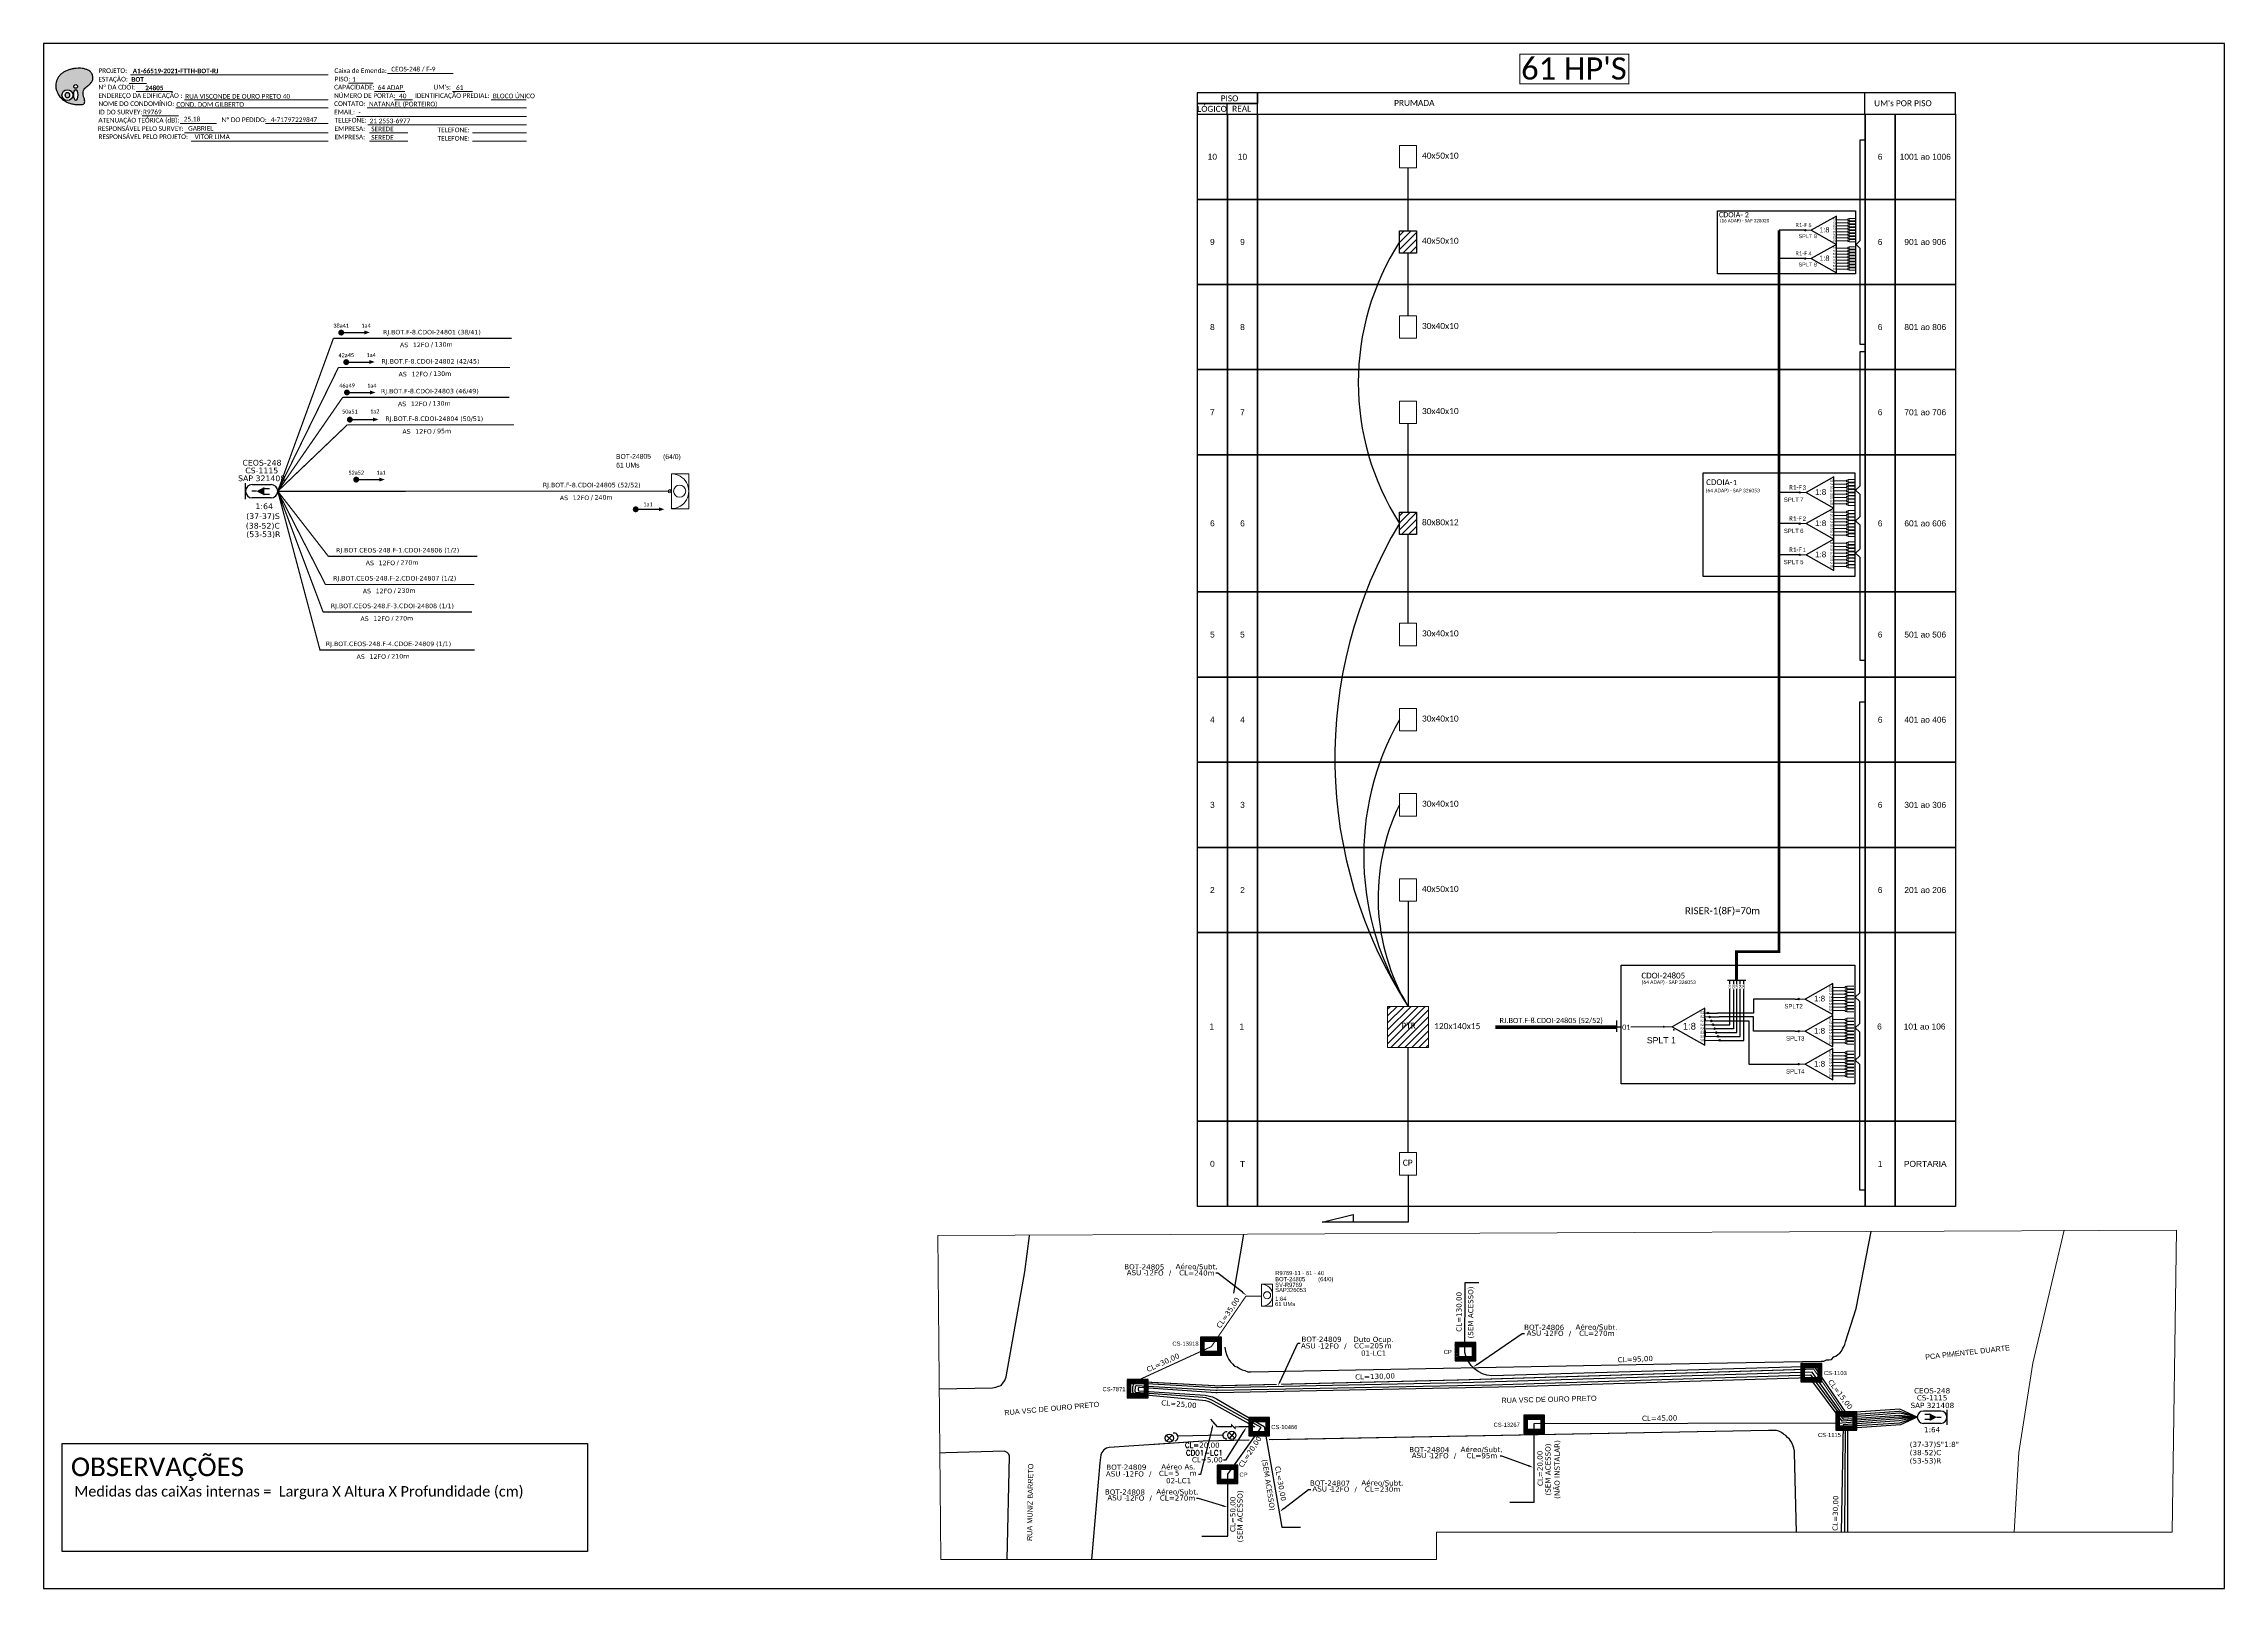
# Paper-space layout 'CDOI-XXXX' of a CAD drawing. Extents: x 0 to 839, y 0 to 594.
# The model-space entities are those that its viewports show. They can reach past a viewport. Long polylines and large blocks are cut down to what shows.
import ezdxf
from ezdxf import colors
from ezdxf.entities.mleader import LeaderData, LeaderLine
from ezdxf.enums import TextEntityAlignment as Align
from ezdxf.math import Vec2, Vec3

# ---------------------------------------------------------------- set-up
doc = ezdxf.new("R2010")
doc.units = 0
for name, color, linetype in [('10.1-Caixas Subterrâneas', 5, 'Continuous'), ('20.4-CEOS', 1, 'Continuous'), ('CAP a instalar', 1, 'Continuous'), ('celulas gpon', 7, 'Continuous'), ('label_cabos', 7, 'Continuous'), ('Legenda', 1, 'Continuous'), ('locais', 7, 'Continuous'), ('Meio Fio', 7, 'Continuous'), ('QUADRA', 7, 'Continuous'), ('Segmento de Logradouro Texto', 238, 'Continuous'), ('SETA', 7, 'Continuous'), ('Subida Lateral', 5, 'Continuous')]:
    doc.layers.add(name, color=color, linetype=linetype)
for name, color, linetype, lineweight in [("20.0-LEGENDA DOS CDO'S", 1, 'Continuous', 0), ('20.1-CDO_INTERIOR', 1, 'Continuous', 0), ('20.6-CORDOALHA_SUPORTE', 7, 'Continuous', 25), ('40.1-ETIQUETAS', 1, 'Continuous', 20), ('CORDOALHA_SUPORTE', 7, 'Continuous', 25), ('Segmento Logradouro Texto', 7, 'Continuous', 0)]:
    doc.layers.add(name, color=color, linetype=linetype, lineweight=lineweight)
doc.layers.add('EXTRA', color=50, linetype='Continuous', plot=False)
doc.styles.add('ARIAL', font='arial.ttf')
doc.styles.add('DIGICADE', font='arial.ttf')
doc.styles.add('ROMANS', font='romans')
doc.styles.add('siredit', font='verdana.ttf')
doc.styles.get("Standard").update_dxf_attribs({"font": 'arial.ttf'})
doc.styles.add('WMF-Calibri0', font='calibri.ttf')
doc.styles.add('WMF-Calibri1', font='calibrib.ttf')
doc.linetypes.add('FENCELINE1', pattern='A,0.25,-0.1,[133,ltypeshp.shx,S=0.1,R=0,X=-0.1,Y=0],-0.1,1', length=1.45)

# ---------------------------------------------------------------- blocks, each defined once
blk = doc.blocks.new('OI')
h = blk.add_hatch(color=40)
edge = h.paths.add_edge_path()
edge.add_spline(control_points=[(4.35, -0.67), (3.92, -0.99), (3.26, -1.5), (2.81, -2.59), (2.9, -3.5), (3.06, -4.27), (3.31, -4.85), (3.37, -5.39), (3.4, -5.88), (3.2, -6.4), (2.54, -6.61), (1.65, -6.63), (0.55, -6.67), (-0.56, -6.42), (-1.61, -6.14), (-2.77, -5.61), (-3.92, -4.77), (-4.89, -3.7), (-5.34, -2.65), (-5.6, -1.94), (-5.85, -0.96), (-5.71, 0.47), (-5.1, 2.02), (-4.14, 3.02), (-3.3, 3.61), (-2.37, 4.16), (-1.36, 4.44), (-0.56, 4.7), (0.79, 4.85), (2.24, 4.97), (3.79, 4.57), (4.67, 4.21), (5.44, 3.65), (5.76, 2.99), (6.03, 2.21), (6.01, 1.46), (5.72, 0.64), (5.31, 0.08), (4.88, -0.38), (4.51, -0.55), (4.35, -0.67)], knot_values=[0, 0, 0, 0, 1.60434, 2.417191, 3.427595, 4.282808, 4.776746, 5.304182, 5.888771, 6.258406, 6.858137, 7.79129, 8.986195, 10.124242, 11.187857, 12.242908, 13.953784, 15.414161, 16.515391, 17.349188, 17.675853, 19.552021, 21.515531, 22.568638, 23.63245, 24.621084, 25.782718, 26.745347, 27.142653, 29.870543, 31.004649, 31.921532, 32.709589, 33.801391, 34.042471, 35.192333, 35.971461, 36.628871, 37.254359, 37.836911, 37.836911, 37.836911, 37.836911], degree=3, periodic=0)
h.paths.add_polyline_path([(1.13, -0.87, -1), (-0.04, -0.87, -1)], flags=16)
edge = h.paths.add_edge_path(flags=16)
edge.add_ellipse((0.56, -3.59), major_axis=(-0.02, 1.71), ratio=0.361305, start_angle=0, end_angle=360)
h.paths.add_polyline_path([(-0.36, -3.62, -1), (-3.8, -3.62, -1)], flags=16)
edge = h.paths.add_edge_path(flags=0)
edge.add_ellipse((-2.08, -3.62), major_axis=(0, 0.885), ratio=0.758294, start_angle=0, end_angle=360)
at = {"color": 40}
for centre, radius in [((-2.08, -3.62), 1.72), ((0.54, -0.87), 0.587)]:
    blk.add_circle(centre, radius, dxfattribs=at)
blk.add_ellipse((-2.08, -3.62), major_axis=(0, 0.885), ratio=0.758294, start_param=-3.141592653589792, end_param=3.141592653589792, dxfattribs=at)
blk.add_ellipse((0.56, -3.59), major_axis=(-0.02, 1.71), ratio=0.361305, dxfattribs=at)
at = {"color": 40, "start_tangent": (-0.800898, -0.598801), "end_tangent": (-0.800898, -0.598801)}
blk.add_spline([(4.35, -0.67), (3.2, -1.78), (2.9, -2.54), (2.92, -3.55), (3.12, -4.38), (3.28, -4.85), (3.37, -5.37), (3.35, -5.95), (3.2, -6.29), (2.66, -6.55), (1.73, -6.63), (0.54, -6.62), (-0.58, -6.41), (-1.6, -6.11), (-2.56, -5.67), (-3.95, -4.67), (-4.89, -3.56), (-5.37, -2.56), (-5.64, -1.78), (-5.72, -1.46), (-5.63, 0.42), (-4.84, 2.22), (-4.13, 2.99), (-3.27, 3.62), (-2.4, 4.09), (-1.3, 4.47), (-0.37, 4.72), (0.02, 4.77), (2.75, 4.8), (3.85, 4.53), (4.69, 4.16), (5.31, 3.68), (5.85, 2.73), (5.93, 2.5), (5.94, 1.35), (5.67, 0.62), (5.29, 0.08), (4.84, -0.36), (4.35, -0.67)], degree=3, dxfattribs=at)
blk = doc.blocks.new('CARIMBO')
at = {"color": 7, "lineweight": 0}
for points in [[(134.48, -16.3), (159.61, -16.3)], [(35.15, -20.06), (41.7, -20.06)], [(35.66, -16.79), (111.64, -16.79)], [(37.81, -23.14), (51.75, -23.14)], [(119.43, -20.02), (128.92, -20.02)], [(129.48, -23.14), (141.1, -23.14)], [(159.42, -23.14), (167.09, -23.14)], [(40.13, -32.55), (54.07, -32.55)], [(52.97, -29.48), (111.64, -29.48)], [(56.38, -26.37), (111.64, -26.37)], [(122.56, -32.72), (187.83, -32.72)], [(126.6, -29.48), (187.83, -29.48)], [(137.07, -26.37), (144.01, -26.37)], [(174.24, -26.37), (187.8, -26.37)], [(54.67, -35.52), (68.61, -35.52)], [(56.38, -39.07), (111.64, -39.07)], [(126.84, -35.96), (187.83, -35.96)], [(127.45, -39.07), (142.25, -39.07)], [(167.06, -39.07), (187.83, -39.07)], [(58.87, -42.31), (111.64, -42.31)], [(127.45, -42.31), (142.25, -42.31)], [(167.06, -42.31), (187.83, -42.31)]]:
    blk.add_lwpolyline(points, dxfattribs=at)
at = {"color": 7, "xscale": 1.213923925163967, "yscale": 1.213923925163967, "zscale": 1.213923925163967, "rotation": 0.1532896023949059}
blk.add_blockref('OI', (13.86, -20.16), dxfattribs=at)
at = {"color": 7, "lineweight": 0, "style": 'WMF-Calibri0'}
for s, height, p in [('PROJETO:', 1.793, (23.26, -16.04)), ('Caixa de Emenda:', 1.7927, (114.02, -16.04)), ('ESTAÇÃO:', 1.793, (23.26, -19.32)), ('ENDEREÇO DA EDIFICAÇÃO :', 1.7927, (23.26, -25.63)), ('Nº DA CDOI:', 1.7927, (23.26, -22.39)), ('CAPACIDADE:', 1.7927, (113.91, -22.39)), ('NÚMERO DE PORTA:', 1.7927, (113.91, -25.63)), ('PISO:', 1.793, (114.09, -19.28)), ('IDENTIFICAÇÃO PREDIAL:', 1.7927, (144.99, -25.63)), ("UM's:", 1.793, (152.15, -22.39)), ('ATENUAÇÃO TEÓRICA (dB):', 1.7927, (23.26, -35.09)), ('NOME DO CONDOMÍNIO:', 1.7927, (23.26, -28.74)), ('ID DO SURVEY:', 1.7927, (23.26, -31.97)), ('CONTATO:', 1.793, (113.91, -28.74)), ('EMAIL:', 1.793, (113.91, -31.97)), ('TELEFONE:', 1.793, (114.09, -35.09)), ('RESPONSÁVEL PELO SURVEY:', 1.7927, (23.02, -38.32)), ('RESPONSÁVEL PELO PROJETO:', 1.7927, (23.26, -41.44)), ('EMPRESA:', 1.793, (114.09, -38.32)), ('EMPRESA:', 1.793, (114.09, -41.56)), ('TELEFONE:', 1.793, (153.7, -38.83)), ('TELEFONE:', 1.793, (153.7, -42.06))]:
    blk.add_text(s, height=height, dxfattribs=at).set_placement(p)
at = {"color": 7, "lineweight": 0, "flags": 8}
for tag, p, style in [('PROJ', (36.46, -16.13), 'WMF-Calibri1'), ('CEOS-XX', (135.87, -15.46), 'WMF-Calibri0'), ('EST', (35.94, -19.41), 'WMF-Calibri1'), ('LOGRADOURO', (56.65, -25.91), 'WMF-Calibri0'), ('PISO_PTR', (120.78, -19.42), 'WMF-Calibri0'), ('CAPAC.', (130.66, -22.52), 'WMF-Calibri0'), ('N°', (138.85, -25.77), 'WMF-Calibri0'), ("UC'S", (160.78, -22.54), 'WMF-Calibri0'), ('N°PREDIO', (174.94, -25.77), 'WMF-Calibri0'), ('_ID_', (40.39, -31.94), 'WMF-Calibri0'), ('NOME_DO_COND.', (53.23, -29.02), 'WMF-Calibri0'), ('O_POTEN', (56.06, -34.68), 'WMF-Calibri0'), ('EMAIL', (123.26, -32.12), 'WMF-Calibri0'), ('NOME_DO_CONTATO', (127.3, -28.89), 'WMF-Calibri0'), ('RES_SURVEY', (57.78, -38.23), 'WMF-Calibri0'), ('RES_PROJ', (60.27, -41.47), 'WMF-Calibri0'), ('TELEFONE', (127.55, -35.36), 'WMF-Calibri0'), ('EMP_RESP_SURVEY', (128.16, -38.47), 'WMF-Calibri0'), ('EMP_RESP_PROJ', (128.16, -41.71), 'WMF-Calibri0'), ('CONT_RESP_SURVEY', (167.76, -38.47), 'WMF-Calibri0'), ('CONT_RESP_PROJ', (167.76, -41.71), 'WMF-Calibri0')]:
    blk.add_attdef(tag, p, '', height=1.79, dxfattribs=dict(at, style=style))
at = {"color": 7, "lineweight": 0, "style": 'WMF-Calibri1', "flags": 8}
blk.add_attdef("N° CDO'S", text='', height=1.79, dxfattribs=at).set_placement((44.78, -22.68), align=Align.CENTER)
blk = doc.blocks.new('CEOS_RP_CT_DRT')
at = {"layer": '20.4-CEOS', "color": 0}
for p, q in [((-4.54, 1.19), (-1.19, 1.19)), ((-1.19, -1.19), (-4.54, -1.19))]:
    blk.add_line(p, q, dxfattribs=at)
for points in [[(-5.73, -1.43), (-5.73, 1.44)], [(-3.79, 0), (-4.59, 0)], [(-2.47, 0.48), (-1.45, 0.48)], [(-2.47, -0.52), (-1.45, -0.52)]]:
    blk.add_lwpolyline(points, dxfattribs=at)
blk.add_lwpolyline([(-3.79, 0, 0, 1.47, 0), (-2.41, 0, 1.47, 1.47, 0)], format="xyseb", dxfattribs=at)
for centre, start, end in [((-4.54, 0), 90, 270), ((-1.19, 0), 270, 90)]:
    blk.add_arc(centre, 1.19, start, end, dxfattribs=at)
at = {"layer": '20.4-CEOS', "color": 7, "style": 'siredit'}
for tag, p in [('Nº_DA_CEOS', (-2.86, 5.6)), ('LOCAL', (-2.86, 4.24)), ('SAP', (-2.86, 2.78)), ('RACIO_SPLITAGEM', (-2.86, -1.88)), ('FIBRAS_SPLITTER', (-2.86, -3.58)), ('RESERVA_FINAIS', (-2.86, -6.39)), ('FIBRAS_TOP_C', (-2.86, -5.08))]:
    blk.add_attdef(tag, text='', height=1.01, dxfattribs=at).set_placement(p, align=Align.TOP_CENTER)
blk = doc.blocks.new('ETIQUETA_RS5F')
at = {"layer": '40.1-ETIQUETAS', "color": 0, "style": 'siredit'}
blk.add_text('/', height=1.5, dxfattribs=at).set_placement((1.58, -1.95), align=Align.MIDDLE_RIGHT)
for tag, p in [('ETIQUETA_R_SECUNDARIA', (1.21, 2.1)), ('ETIQUETA_R_PRIMARIA', (1.21, 4.1)), ('F_ATIVAS/F_MORTAS', (1.14, -4.24))]:
    blk.add_attdef(tag, text='', height=1.5, dxfattribs=at).set_placement(p, align=Align.MIDDLE_CENTER)
for tag, p in [('TIPO_CABO', (-6.58, -2.12)), ('CAP_CABO', (0.4, -2.09))]:
    blk.add_attdef(tag, text='', height=1.5, dxfattribs=at).set_placement(p, align=Align.MIDDLE_RIGHT)
for tag, p in [('FUSÃO_1', (0.85, -8.39)), ('FUSÃO_2', (0.85, -10.6)), ('FUSÃO_3', (0.85, -12.93)), ('FUSÃO_4', (0.85, -15.14)), ('FUSÃO_5', (0.85, -17.16))]:
    blk.add_attdef(tag, text='', height=1.5, dxfattribs=at).set_placement(p, align=Align.CENTER)
blk.add_attdef('METROS', text='', height=1.5, dxfattribs=at).set_placement((2.14, -1.95), align=Align.MIDDLE_LEFT)
blk = doc.blocks.new('CDOE-TEXTO PADRÃO')
at = {"layer": "20.0-LEGENDA DOS CDO'S", "color": 0, "style": 'ARIAL'}
for tag, p in [('CDO_N', (0.49, 7.39)), ('SAP', (0.51, 1.67)), ('CORDOALHA', (0.5, 4.33)), ('SPLITER_1', (0.59, -0.91)), ('(XX-XX_F)S', (0.54, -8.29)), ('SPLITER_2', (0.6, -3.55)), ('(XX-XX_L)S', (0.55, -10.83)), ('UMS', (0.55, -13.15))]:
    blk.add_attdef(tag, p, '', height=1.7, rotation=0.11799, dxfattribs=at)
blk.add_attdef('FIBRAS_UTILIZADAS', text='', height=1.7, rotation=0.11799, dxfattribs=at).set_placement((19.77, 7.43), align=Align.CENTER)
blk = doc.blocks.new('*U96')
at = {"layer": '20.4-CEOS', "color": 7, "style": 'siredit'}
for tag, p in [('FIBRAS_SPLITTER', (0, 0)), ('FIBRAS_TOP_C', (0, -4.13)), ('RESERVA_FINAIS', (0, -5.46))]:
    blk.add_attdef(tag, p, '', height=1.01, dxfattribs=at)
for tag, p, flags in [('QTDE', (0, -9.4), 1), ('ID_ATIVIDADE', (0, -6.77), 3), ('FATOR', (0, -8.09), 1), ('FID', (0, -10.71), 1)]:
    blk.add_attdef(tag, p, '', height=1.01, dxfattribs=dict(at, flags=flags))
blk = doc.blocks.new('*X59')
at = {"color": 0, "linetype": 'Continuous'}
for p, q in [((-1.25, 0.34099), (-0.49099, 1.1)), ((-1.25, 0.517767), (-0.667767, 1.1)), ((-1.25, 0.694544), (-0.844544, 1.1)), ((-1.25, 0.87132), (-1.02132, 1.1)), ((-1.25, 1.048097), (-1.198097, 1.1)), ((-1.25, 0.164214), (-0.8035, 0.610714)), ((-1.25, -0.012563), (-0.8035, 0.433937)), ((-1.25, -0.18934), (-0.8035, 0.25716)), ((-1.25, -0.366117), (-0.8035, 0.080383)), ((-0.789214, 0.625), (-0.314214, 1.1)), ((-0.612437, 0.625), (-0.137437, 1.1)), ((-0.43566, 0.625), (0.03934, 1.1)), ((-0.258883, 0.625), (0.216117, 1.1)), ((-0.082107, 0.625), (0.392893, 1.1)), ((0.09467, 0.625), (0.56967, 1.1)), ((0.271447, 0.625), (0.746447, 1.1)), ((0.448223, 0.625), (0.923223, 1.1)), ((0.625, 0.625), (1.1, 1.1)), ((0.801777, 0.625), (1.25, 1.073223)), ((0.8035, 0.449947), (1.25, 0.896447)), ((0.8035, 0.27317), (1.25, 0.71967)), ((0.8035, 0.096393), (1.25, 0.542893)), ((0.8035, -0.080383), (1.25, 0.366117)), ((0.8035, -0.25716), (1.25, 0.18934)), ((0.8035, -0.433937), (1.25, 0.012563)), ((-1.25, -0.542893), (-0.8035, -0.096393)), ((-1.25, -0.71967), (-0.8035, -0.27317)), ((-1.25, -0.896447), (-0.8035, -0.449947)), ((-1.25, -1.073223), (-0.801777, -0.625)), ((-1.1, -1.1), (-0.625, -0.625)), ((-0.923223, -1.1), (-0.448223, -0.625)), ((-0.746447, -1.1), (-0.271447, -0.625)), ((-0.56967, -1.1), (-0.09467, -0.625)), ((-0.392893, -1.1), (0.082107, -0.625)), ((-0.216117, -1.1), (0.258883, -0.625)), ((-0.03934, -1.1), (0.43566, -0.625)), ((0.137437, -1.1), (0.612437, -0.625)), ((0.314214, -1.1), (0.789214, -0.625)), ((0.49099, -1.1), (1.25, -0.34099)), ((0.667767, -1.1), (1.25, -0.517767)), ((0.8035, -0.610714), (1.25, -0.164214)), ((0.844544, -1.1), (1.25, -0.694544)), ((1.02132, -1.1), (1.25, -0.87132)), ((1.198097, -1.1), (1.25, -1.048097))]:
    blk.add_line(p, q, dxfattribs=at)
blk = doc.blocks.new('MANHOLE_MQ')
at = {"color": 0, "linetype": 'Continuous'}
for p, q in [((0.0000062, 0.0000057), (-0.0000063, 0.0000057)), ((-0.0000063, 0.0000057), (-0.0000063, -0.0000053)), ((-0.000004, 0.0000033), (0.000004, 0.0000033)), ((-0.000004, -0.0000029), (-0.000004, 0.0000033)), ((0.000004, 0.0000033), (0.000004, -0.0000029)), ((0.0000062, -0.0000053), (0.0000062, 0.0000057)), ((-0.0000063, -0.0000053), (0.0000062, -0.0000053)), ((0.000004, -0.0000029), (-0.000004, -0.0000029)), ((0.000004, -0.0000029), (0.000004, -0.0000029))]:
    blk.add_line(p, q, dxfattribs=at)
at = {"color": 0, "linetype": 'Continuous', "xscale": 5e-06, "yscale": 5e-06, "zscale": 1e-05}
blk.add_blockref('*X59', (0, 0.0000002), dxfattribs=at)
blk = doc.blocks.new('LEGENDA DOS CABOS')
at = {"layer": 'EXTRA', "color": 0, "style": 'siredit'}
for tag, p in [('ID', (4.6, 0.97)), ('XX', (9.03, 0.97))]:
    blk.add_attdef(tag, text='', height=0.48, rotation=359.69, dxfattribs=at).set_placement(p, align=Align.MIDDLE_CENTER)
at = {"layer": 'Legenda', "color": 0, "style": 'siredit'}
for tag, p in [('TIPO_CABO', (1.31, 0)), ('CABO', (4.69, -0.05)), ('/', (6.81, -0.05)), ('METROS', (10.03, -0.05))]:
    blk.add_attdef(tag, text='', height=0.8, rotation=359.69, dxfattribs=at).set_placement(p, align=Align.MIDDLE_CENTER)
blk = doc.blocks.new('Inst CB AS CFOA-SM-ASU-120-S-12')
at = {"layer": 'label_cabos', "color": 0, "style": 'siredit'}
for tag, flags, p in [('ID_ATIVIDADE', 3, (1.31, 2.67)), ('FATOR', 1, (11.56, 2.55))]:
    blk.add_attdef(tag, text='', height=1, rotation=359.69, dxfattribs=dict(at, flags=flags)).set_placement(p, align=Align.MIDDLE_CENTER)
for tag, p in [('TIPO_CABO', (1.26, 0)), ('DESTINO_CABO', (3.13, 1.26)), ('CABO', (4.69, -0.05)), ('/', (7.71, -0.05)), ('LANCE', (10.81, 0)), ('TIPO_CABO', (13.11, 1.24)), ('UND', (15.96, 0)), ('FID', (13.15, -1.41))]:
    blk.add_attdef(tag, text='', height=1, rotation=359.69, dxfattribs=at).set_placement(p, align=Align.MIDDLE_CENTER)
blk.add_attdef('QTDE', (12.43, -0.47), '', height=1, rotation=359.69, dxfattribs=at)
blk = doc.blocks.new('Inst CORD ALUMINIO 4.8 MM 3F')
at = {"layer": '20.6-CORDOALHA_SUPORTE', "color": 0, "lineweight": 0, "style": 'ROMANS', "flags": 3}
for tag, p in [('FATOR', (-5.2, -4.44)), ('ID_ATIVIDADE', (-5.2, -6.67))]:
    blk.add_attdef(tag, p, '', height=1, dxfattribs=at)
at = {"layer": '20.6-CORDOALHA_SUPORTE', "color": 0, "lineweight": 0, "style": 'ROMANS'}
blk.add_attdef('LANCE', text='', height=1, dxfattribs=at).set_placement((-0.54, -2.21), align=Align.RIGHT)
at = {"layer": '20.6-CORDOALHA_SUPORTE', "color": 0, "style": 'siredit'}
blk.add_attdef('QTDE', (-0.54, -2.21), '', height=1, rotation=359.69, dxfattribs=at)
at = {"layer": '20.6-CORDOALHA_SUPORTE', "color": 0, "lineweight": 0, "style": 'ROMANS'}
blk.add_attdef('FID', (-5.2, -8.9), '', height=1, dxfattribs=at)
blk = doc.blocks.new('Inst CB DT OCUP CFOA-SM-ASU-120-S-12')
at = {"layer": 'label_cabos', "color": 0, "style": 'siredit'}
for tag, flags, p in [('ID_ATIVIDADE', 3, (1.31, 2.67)), ('FATOR', 1, (11.56, 2.55))]:
    blk.add_attdef(tag, text='', height=1, rotation=359.69, dxfattribs=dict(at, flags=flags)).set_placement(p, align=Align.MIDDLE_CENTER)
for tag, p in [('TIPO_CABO', (1.26, 0)), ('DESTINO_CABO', (3.13, 1.26)), ('CABO', (4.69, -0.05)), ('/', (7.71, -0.05)), ('LANCE', (10.91, 0)), ('TIPO_CABO', (13.11, 1.24)), ('UND', (15.96, 0)), ('FID', (13.15, -1.41))]:
    blk.add_attdef(tag, text='', height=1, rotation=359.69, dxfattribs=at).set_placement(p, align=Align.MIDDLE_CENTER)
blk.add_attdef('QTDE', (12.43, -0.47), '', height=1, rotation=359.69, dxfattribs=at)
blk = doc.blocks.new('SPLT_1-8_SC-APC')
at = {"color": 1, "lineweight": 0}
blk.add_lwpolyline([(-17.04, -7.55), (-19.26, -7.55)], dxfattribs=at)
at = {"color": 1}
blk.add_lwpolyline([(-7.37, -2.1), (-17.04, -7.55), (-7.37, -13), (-7.37, -2.1)], dxfattribs=at)
at = {"color": 3, "lineweight": 0}
for points in [[(-2.99, -3.51), (-7.37, -3.51)], [(-7.37, -4.66), (-2.99, -4.66)], [(-7.37, -5.82), (-2.99, -5.82)], [(-7.37, -6.97), (-2.99, -6.97)], [(-2.41, -3.02), (-2.41, -4)], [(-2.41, -3.02), (0, -3.02)], [(-2.41, -4), (0, -4)], [(-2.41, -4.17), (-2.41, -5.16)], [(-2.41, -4.17), (0, -4.17)], [(-2.41, -5.16), (0, -5.16)], [(-2.41, -5.32), (-2.41, -6.31)], [(-2.41, -5.32), (0, -5.32)], [(-2.41, -6.31), (0, -6.31)], [(-2.41, -6.48), (-2.41, -7.46)], [(-2.41, -6.48), (0, -6.48)], [(-2.41, -7.46), (0, -7.46)], [(-7.37, -8.12), (-2.99, -8.12)], [(-7.37, -9.28), (-2.99, -9.28)], [(-7.37, -10.43), (-2.99, -10.43)], [(-7.37, -11.58), (-2.99, -11.58)], [(-2.41, -7.63), (-2.41, -8.62)], [(-2.41, -7.63), (0, -7.63)], [(-2.41, -8.62), (0, -8.62)], [(-2.41, -8.78), (-2.41, -9.77)], [(-2.41, -8.78), (0, -8.78)], [(-2.41, -9.77), (0, -9.77)], [(-2.41, -9.94), (-2.41, -10.92)], [(-2.41, -9.94), (0, -9.94)], [(-2.41, -10.92), (0, -10.92)], [(-2.41, -11.09), (-2.41, -12.08)], [(-2.41, -11.09), (0, -11.09)], [(-2.41, -12.08), (0, -12.08)]]:
    blk.add_lwpolyline(points, dxfattribs=at)
for points in [[(-2.99, -3.22), (-2.41, -3.22), (-2.41, -3.8), (-2.99, -3.8)], [(-2.99, -4.38), (-2.41, -4.38), (-2.41, -4.95), (-2.99, -4.95)], [(-2.99, -5.53), (-2.41, -5.53), (-2.41, -6.1), (-2.99, -6.1)], [(-2.99, -6.68), (-2.41, -6.68), (-2.41, -7.26), (-2.99, -7.26)], [(-2.99, -7.84), (-2.41, -7.84), (-2.41, -8.41), (-2.99, -8.41)], [(-2.99, -8.99), (-2.41, -8.99), (-2.41, -9.56), (-2.99, -9.56)], [(-2.99, -10.14), (-2.41, -10.14), (-2.41, -10.72), (-2.99, -10.72)], [(-2.99, -11.3), (-2.41, -11.3), (-2.41, -11.87), (-2.99, -11.87)]]:
    blk.add_lwpolyline(points, close=True, dxfattribs=at)
at = {"color": 1, "style": 'ARIAL'}
for s, height, p in [('1:8', 2, (-13.91, -8.4)), ('S1', 0.75, (-8.74, -3.78)), ('S2', 0.75, (-8.74, -4.97)), ('S3', 0.75, (-8.74, -6.18)), ('S4', 0.75, (-8.74, -7.36)), ('S5', 0.75, (-8.74, -8.57)), ('S6', 0.75, (-8.74, -9.69)), ('S7', 0.75, (-8.74, -10.78)), ('S8', 0.75, (-8.74, -11.9))]:
    blk.add_text(s, height=height, dxfattribs=at).set_placement(p)
blk = doc.blocks.new('SPLT_1-8_DIV_DIR')
h = blk.add_hatch(color=3)
h.dxf.hatch_style = 1
edge = h.paths.add_edge_path()
edge.add_arc((12.77, 4.04), 0.242, 0, 360)
h = blk.add_hatch(color=3)
h.dxf.hatch_style = 1
edge = h.paths.add_edge_path()
edge.add_arc((13.27, 2.88), 0.242, 0, 360)
h = blk.add_hatch(color=3)
h.dxf.hatch_style = 1
edge = h.paths.add_edge_path()
edge.add_arc((13.77, 1.73), 0.242, 0, 360)
h = blk.add_hatch(color=3)
h.dxf.hatch_style = 1
edge = h.paths.add_edge_path()
edge.add_arc((14.27, 0.58), 0.242, 0, 360)
h = blk.add_hatch(color=3)
h.dxf.hatch_style = 1
edge = h.paths.add_edge_path()
edge.add_arc((14.77, -0.58), 0.242, 0, 360)
h = blk.add_hatch(color=3)
h.dxf.hatch_style = 1
edge = h.paths.add_edge_path()
edge.add_arc((15.27, -1.73), 0.242, 0, 360)
h = blk.add_hatch(color=3)
h.dxf.hatch_style = 1
edge = h.paths.add_edge_path()
edge.add_arc((15.77, -2.88), 0.242, 0, 360)
h = blk.add_hatch(color=3)
h.dxf.hatch_style = 1
edge = h.paths.add_edge_path()
edge.add_arc((16.27, -4.04), 0.242, 0, 360)
at = {"color": 1, "lineweight": 0}
blk.add_lwpolyline([(2.22, 0), (0, 0)], dxfattribs=at)
at = {"color": 1}
blk.add_lwpolyline([(11.89, 5.45), (2.22, 0), (11.89, -5.45), (11.89, 5.45)], dxfattribs=at)
at = {"color": 7, "lineweight": 0}
for points in [[(12.77, 4.04), (11.89, 4.04)], [(11.89, 2.88), (13.27, 2.88)], [(11.89, 1.73), (13.77, 1.73)], [(11.89, 0.58), (14.27, 0.58)], [(11.89, -0.58), (14.77, -0.58)], [(11.89, -1.73), (15.27, -1.73)], [(11.89, -2.88), (15.77, -2.88)], [(11.89, -4.04), (16.27, -4.04)]]:
    blk.add_lwpolyline(points, dxfattribs=at)
at = {"color": 3}
for centre in [(12.77, 4.04), (13.27, 2.88), (13.77, 1.73), (14.27, 0.58), (14.77, -0.58), (15.27, -1.73), (15.77, -2.88), (16.27, -4.04)]:
    blk.add_circle(centre, 0.242, dxfattribs=at)
at = {"color": 1, "style": 'ARIAL'}
for s, height, p in [('1:8', 2, (5.35, -0.85)), ('S1', 0.75, (10.52, 3.77)), ('S2', 0.75, (10.52, 2.58)), ('S3', 0.75, (10.52, 1.37)), ('S4', 0.75, (10.52, 0.19)), ('S5', 0.75, (10.52, -1.02)), ('S6', 0.75, (10.52, -2.14)), ('S7', 0.75, (10.52, -3.24)), ('S8', 0.75, (10.52, -4.36))]:
    blk.add_text(s, height=height, dxfattribs=at).set_placement(p)

msp = doc.modelspace()

# ---------------------------------------------------------------- hatches: boundary and pattern name
h = msp.add_hatch()
h.set_pattern_fill('ANSI31', color=1, scale=0.6)
h.set_pattern_definition([(45, (-533.5217, 98.0285), (-1.3470384, 1.3470384), [])])
h.paths.add_polyline_path([(438.64, 1118.85), (432.02, 1118.85), (432.02, 1110.23), (438.64, 1110.23)])
h.paths.add_polyline_path([(438.64, 1218.46), (438.64, 1227.08), (432.02, 1227.08), (432.02, 1218.46)])
h = msp.add_hatch(color=3)
h.dxf.hatch_style = 1
edge = h.paths.add_edge_path()
edge.add_arc((588.15, 1227.27), 0.256, 0, 360)
h = msp.add_hatch(color=3)
h.dxf.hatch_style = 1
edge = h.paths.add_edge_path()
edge.add_arc((588.15, 1216.38), 0.256, 0, 360)
h = msp.add_hatch(color=3)
h.dxf.hatch_style = 1
edge = h.paths.add_edge_path()
edge.add_arc((585.98, 1126.44), 0.282, 0, 360)
h = msp.add_hatch(color=3)
h.dxf.hatch_style = 1
edge = h.paths.add_edge_path()
edge.add_arc((585.98, 1114.45), 0.282, 0, 360)
h = msp.add_hatch(color=3)
h.dxf.hatch_style = 1
edge = h.paths.add_edge_path()
edge.add_arc((585.98, 1102.46), 0.282, 0, 360)
h = msp.add_hatch(color=3)
h.dxf.hatch_style = 1
edge = h.paths.add_edge_path()
edge.add_arc((585.55, 931.65), 0.282, 0, 360)
h = msp.add_hatch()
h.set_pattern_fill('ANSI31', color=1, scale=0.6)
h.set_pattern_definition([(45, (-42.7546, 3561.2249), (-1.3470384, 1.3470384), [])])
h.paths.add_polyline_path([(443.23, 928.82), (427.42, 928.82), (427.42, 913.01), (443.23, 913.01)])
h.paths.add_polyline_path([(432.16, 919.64), (438.96, 919.64), (438.96, 923.12), (432.16, 923.12)], flags=24)
h = msp.add_hatch(color=3)
h.dxf.hatch_style = 1
edge = h.paths.add_edge_path()
edge.add_arc((533.63, 920.98), 0.41, 0, 360)
h = msp.add_hatch(color=3)
h.dxf.hatch_style = 1
edge = h.paths.add_edge_path()
edge.add_arc((585.55, 919.26), 0.282, 0, 360)
h = msp.add_hatch(color=3)
h.dxf.hatch_style = 1
edge = h.paths.add_edge_path()
edge.add_arc((585.55, 906.59), 0.282, 0, 360)

# ---------------------------------------------------------------- linework, layer by layer
at = {"color": 5}
msp.add_line((558.13, 938.86), (565.17, 938.86), dxfattribs=at)
at = {"color": 7}
for p, q in [((550.64, 926.24), (554.38, 926.24)), ((568.23, 924.74), (555.03, 924.74)), ((568.23, 919.26), (568.23, 924.74)), ((584.23, 919.26), (568.23, 919.26))]:
    msp.add_line(p, q, dxfattribs=at)
for points in [[(-89.32, 705.02), (749.25, 705.02), (749.25, 1299.02), (-89.32, 1299.02), (-89.32, 705.02)], [(365.85, 1271.89), (365.85, 1276)], [(377.43, 1271.89), (645.8, 1271.89), (645.8, 1280.11), (377.43, 1280.11), (377.43, 1280.11), (377.43, 1276)], [(611.04, 1271.89), (611.04, 1280.11)], [(549.56, 924.17), (549.56, 923.28)]]:
    msp.add_lwpolyline(points)
at = {"color": 7, "const_width": 0.4}
msp.add_lwpolyline([(478.31, 1283.59), (520.26, 1283.59), (520.26, 1294.96), (478.31, 1294.96)], close=True, dxfattribs=at)
for points in [[(354.28, 1276), (377.43, 1276), (377.43, 1280.11), (354.28, 1280.11)], [(354.28, 1271.89), (377.43, 1271.89), (377.43, 1276), (354.28, 1276)], [(354.32, 1271.89), (365.89, 1271.89), (365.89, 1239.14), (354.32, 1239.14)], [(365.89, 1271.89), (377.46, 1271.89), (377.46, 1239.14), (365.89, 1239.14)], [(377.46, 1271.89), (611.08, 1271.89), (611.08, 1239.14), (377.46, 1239.14)], [(611.08, 1271.89), (622.65, 1271.89), (622.65, 1239.14), (611.08, 1239.14)], [(622.65, 1271.89), (645.8, 1271.89), (645.8, 1239.14), (622.65, 1239.14)], [(354.32, 1239.14), (365.89, 1239.14), (365.89, 1206.4), (354.32, 1206.4)], [(365.89, 1239.14), (377.46, 1239.14), (377.46, 1206.4), (365.89, 1206.4)], [(377.46, 1239.14), (611.08, 1239.14), (611.08, 1206.4), (377.46, 1206.4)], [(611.08, 1239.14), (622.65, 1239.14), (622.65, 1206.4), (611.08, 1206.4)], [(622.65, 1239.14), (645.8, 1239.14), (645.8, 1206.4), (622.65, 1206.4)], [(354.32, 1206.4), (365.89, 1206.4), (365.89, 1173.66), (354.32, 1173.66)], [(365.89, 1206.4), (377.46, 1206.4), (377.46, 1173.66), (365.89, 1173.66)], [(377.46, 1206.4), (611.08, 1206.4), (611.08, 1173.66), (377.46, 1173.66)], [(611.08, 1206.4), (622.65, 1206.4), (622.65, 1173.66), (611.08, 1173.66)], [(622.65, 1206.4), (645.8, 1206.4), (645.8, 1173.66), (622.65, 1173.66)], [(354.32, 1173.66), (365.89, 1173.66), (365.89, 1140.91), (354.32, 1140.91)], [(365.89, 1173.66), (377.46, 1173.66), (377.46, 1140.91), (365.89, 1140.91)], [(377.46, 1173.66), (611.08, 1173.66), (611.08, 1140.91), (377.46, 1140.91)], [(611.08, 1173.66), (622.65, 1173.66), (622.65, 1140.91), (611.08, 1140.91)], [(622.65, 1173.66), (645.8, 1173.66), (645.8, 1140.91), (622.65, 1140.91)], [(354.32, 1140.91), (365.89, 1140.91), (365.89, 1088.17), (354.32, 1088.17)], [(365.89, 1140.91), (377.46, 1140.91), (377.46, 1088.17), (365.89, 1088.17)], [(377.46, 1140.91), (611.08, 1140.91), (611.08, 1088.17), (377.46, 1088.17)], [(611.08, 1140.91), (622.65, 1140.91), (622.65, 1088.17), (611.08, 1088.17)], [(622.65, 1140.91), (645.8, 1140.91), (645.8, 1088.17), (622.65, 1088.17)], [(354.32, 1088.17), (365.89, 1088.17), (365.89, 1055.42), (354.32, 1055.42)], [(365.89, 1088.17), (377.46, 1088.17), (377.46, 1055.42), (365.89, 1055.42)], [(377.46, 1088.17), (611.08, 1088.17), (611.08, 1055.42), (377.46, 1055.42)], [(611.08, 1088.17), (622.65, 1088.17), (622.65, 1055.42), (611.08, 1055.42)], [(622.65, 1088.17), (645.8, 1088.17), (645.8, 1055.42), (622.65, 1055.42)], [(354.32, 1055.42), (365.89, 1055.42), (365.89, 1022.68), (354.32, 1022.68)], [(365.89, 1055.42), (377.46, 1055.42), (377.46, 1022.68), (365.89, 1022.68)], [(377.46, 1055.42), (611.08, 1055.42), (611.08, 1022.68), (377.46, 1022.68)], [(611.08, 1055.42), (622.65, 1055.42), (622.65, 1022.68), (611.08, 1022.68)], [(622.65, 1055.42), (645.8, 1055.42), (645.8, 1022.68), (622.65, 1022.68)], [(354.32, 1022.68), (365.89, 1022.68), (365.89, 989.94), (354.32, 989.94)], [(365.89, 1022.68), (377.46, 1022.68), (377.46, 989.94), (365.89, 989.94)], [(377.46, 1022.68), (611.08, 1022.68), (611.08, 989.94), (377.46, 989.94)], [(611.08, 1022.68), (622.65, 1022.68), (622.65, 989.94), (611.08, 989.94)], [(622.65, 1022.68), (645.8, 1022.68), (645.8, 989.94), (622.65, 989.94)], [(354.32, 989.94), (365.89, 989.94), (365.89, 957.19), (354.32, 957.19)], [(365.89, 989.94), (377.46, 989.94), (377.46, 957.19), (365.89, 957.19)], [(377.46, 989.94), (611.08, 989.94), (611.08, 957.19), (377.46, 957.19)], [(611.08, 989.94), (622.65, 989.94), (622.65, 957.19), (611.08, 957.19)], [(622.65, 989.94), (645.8, 989.94), (645.8, 957.19), (622.65, 957.19)], [(354.32, 957.19), (365.89, 957.19), (365.89, 884.64), (354.32, 884.64)], [(365.89, 957.19), (377.46, 957.19), (377.46, 884.64), (365.89, 884.64)], [(377.46, 957.19), (611.08, 957.19), (611.08, 884.64), (377.46, 884.64)], [(611.08, 957.19), (622.65, 957.19), (622.65, 884.64), (611.08, 884.64)], [(622.65, 957.19), (645.8, 957.19), (645.8, 884.64), (622.65, 884.64)], [(354.32, 884.64), (365.89, 884.64), (365.89, 851.89), (354.32, 851.89)], [(365.89, 884.64), (377.46, 884.64), (377.46, 851.89), (365.89, 851.89)], [(377.46, 884.64), (611.08, 884.64), (611.08, 851.89), (377.46, 851.89)], [(611.08, 884.64), (622.65, 884.64), (622.65, 851.89), (611.08, 851.89)], [(622.65, 884.64), (645.8, 884.64), (645.8, 851.89), (622.65, 851.89)]]:
    msp.add_lwpolyline(points, close=True)
at = {"color": 7, "lineweight": 0}
msp.add_lwpolyline([(-4.01, 1268.26), (20.14, 1268.26)], dxfattribs=at)
at = {"color": 0, "lineweight": 0}
for points in [[(432.02, 1259.82), (438.64, 1259.82), (438.64, 1251.2), (432.02, 1251.2)], [(432.02, 1194.34), (438.64, 1194.34), (438.64, 1185.72), (432.02, 1185.72)], [(432.02, 1161.59), (438.64, 1161.59), (438.64, 1152.97), (432.02, 1152.97)], [(432.02, 1076.11), (438.64, 1076.11), (438.64, 1067.49), (432.02, 1067.49)], [(432.02, 1043.36), (438.64, 1043.36), (438.64, 1034.74), (432.02, 1034.74)], [(432.02, 1010.62), (438.64, 1010.62), (438.64, 1002), (432.02, 1002)], [(432.02, 977.87), (438.64, 977.87), (438.64, 969.25), (432.02, 969.25)], [(432.02, 872.57), (438.64, 872.57), (438.64, 863.95), (432.02, 863.95)]]:
    msp.add_lwpolyline(points, close=True, dxfattribs=at)
at = {"color": 3}
for points in [[(610.89, 1183.34), (609.24, 1183.34), (609.24, 1220.25), (607.67, 1221.76), (609.24, 1223.27), (609.24, 1262.02), (610.89, 1262.02)], [(435.33, 1227.08), (435.33, 1251.2)], [(435.33, 1194.34), (435.33, 1218.46)], [(609.15, 1123.39), (609.15, 1125.67), (607.43, 1127.33), (609.15, 1128.98), (609.15, 1180.65), (610.97, 1180.65)], [(435.33, 1118.85), (435.33, 1152.97)], [(609.15, 1107.64), (609.15, 1113.87), (607.42, 1115.52), (609.15, 1117.18), (609.15, 1123.39), (609.15, 1123.39)], [(435.33, 1076.11), (435.33, 1110.23)], [(610.97, 1061.83), (609.15, 1061.83), (609.15, 1101.41), (607.43, 1103.07), (609.15, 1104.72), (609.15, 1107.64)], [(609.01, 928.42), (609.01, 930.69), (607.28, 932.35), (609.01, 934.01), (609.01, 1045.95), (610.82, 1045.95)], [(435.33, 969.25), (435.33, 928.82)], [(609.01, 912.67), (609.01, 918.89), (607.28, 920.55), (609.01, 922.21), (609.01, 928.42), (609.01, 928.42)], [(517.41, 920.85), (515.63, 920.85)], [(534.04, 920.99), (521.03, 920.86)], [(435.33, 872.57), (435.33, 913.01)], [(610.83, 858.17), (609.01, 858.17), (609.01, 906.43), (607.28, 908.09), (609.01, 909.75), (609.01, 912.67)], [(435.33, 863.95), (435.33, 845.84), (402.33, 845.84), (414.22, 848.78), (414.22, 845.84)]]:
    msp.add_lwpolyline(points, dxfattribs=at)
at = {"color": 1}
for points in [[(554.31, 1234.72), (607.44, 1234.72), (607.44, 1210.45), (554.31, 1210.45)], [(432.02, 1227.08), (438.64, 1227.08), (438.64, 1218.46), (432.02, 1218.46)], [(548.76, 1134.03), (607.2, 1134.03), (607.2, 1094.17), (548.76, 1094.17)], [(432.02, 1118.85), (438.64, 1118.85), (438.64, 1110.23), (432.02, 1110.23)], [(517.35, 944.68), (607.14, 944.68), (607.14, 899.08), (517.35, 899.08)]]:
    msp.add_lwpolyline(points, close=True, dxfattribs=at)
for points in [[(600.04, 1232.72), (590.38, 1227.27), (600.04, 1221.82), (600.04, 1232.72)], [(600.04, 1221.82), (590.38, 1216.38), (600.04, 1210.93), (600.04, 1221.82)], [(515.63, 918.99), (515.63, 923.36)], [(549.56, 919.53), (549.56, 917.46)]]:
    msp.add_lwpolyline(points, dxfattribs=at)
at = {"color": 5, "const_width": 1.1}
msp.add_lwpolyline([(561.65, 938.86), (561.65, 949.84), (578, 949.84), (578, 1227.27)], dxfattribs=at)
at = {"color": 5}
for points in [[(588.15, 1227.27), (578, 1227.27)], [(588.15, 1216.38), (578, 1216.38)], [(585.98, 1126.44), (578, 1126.44)], [(585.98, 1114.45), (578, 1114.45)], [(585.98, 1102.46), (578, 1102.46)], [(552.59, 921.74), (559.08, 921.74), (559.08, 935.45)], [(560.44, 935.26), (560.44, 920.24), (553.24, 920.24)], [(553.89, 918.75), (561.75, 918.75), (561.75, 935.45)], [(554.54, 917.25), (563.09, 917.25), (563.09, 935.45)], [(555.19, 915.75), (564.43, 915.75), (564.43, 935.45)], [(559.08, 937.37), (559.08, 938.86)], [(560.44, 938.86), (560.44, 937.41)], [(561.75, 937.37), (561.75, 938.86)], [(563.09, 937.37), (563.09, 938.86)], [(564.43, 937.37), (564.43, 938.86)], [(550.33, 926.29), (550.32, 926.29)]]:
    msp.add_lwpolyline(points, dxfattribs=at)
at = {"color": 1, "lineweight": 0}
for points in [[(590.38, 1227.27), (588.15, 1227.27)], [(590.38, 1216.38), (588.15, 1216.38)]]:
    msp.add_lwpolyline(points, dxfattribs=at)
at = {"color": 3, "lineweight": 0}
for points in [[(604.42, 1231.31), (600.04, 1231.31)], [(600.04, 1230.16), (604.42, 1230.16)], [(600.04, 1229), (604.42, 1229)], [(600.04, 1227.85), (604.42, 1227.85)], [(600.04, 1226.7), (604.42, 1226.7)], [(600.04, 1225.54), (604.42, 1225.54)], [(600.04, 1224.39), (604.42, 1224.39)], [(605, 1231.8), (605, 1230.82)], [(605, 1231.8), (607.41, 1231.8)], [(605, 1230.82), (607.41, 1230.82)], [(605, 1230.65), (605, 1229.66)], [(605, 1230.65), (607.41, 1230.65)], [(605, 1229.66), (607.41, 1229.66)], [(605, 1229.5), (605, 1228.51)], [(605, 1229.5), (607.41, 1229.5)], [(605, 1228.51), (607.41, 1228.51)], [(605, 1228.34), (605, 1227.36)], [(605, 1228.34), (607.41, 1228.34)], [(605, 1227.36), (607.41, 1227.36)], [(605, 1227.19), (605, 1226.2)], [(605, 1227.19), (607.41, 1227.19)], [(605, 1226.2), (607.41, 1226.2)], [(605, 1226.04), (605, 1225.05)], [(605, 1226.04), (607.41, 1226.04)], [(605, 1225.05), (607.41, 1225.05)], [(605, 1224.88), (605, 1223.9)], [(605, 1224.88), (607.41, 1224.88)], [(600.04, 1223.24), (604.42, 1223.24)], [(604.42, 1220.41), (600.04, 1220.41)], [(600.04, 1219.26), (604.42, 1219.26)], [(600.04, 1218.11), (604.42, 1218.11)], [(600.04, 1216.95), (604.42, 1216.95)], [(605, 1223.9), (607.41, 1223.9)], [(605, 1223.73), (605, 1222.74)], [(605, 1223.73), (607.41, 1223.73)], [(605, 1222.74), (607.41, 1222.74)], [(605, 1220.91), (605, 1219.92)], [(605, 1220.91), (607.41, 1220.91)], [(605, 1219.92), (607.41, 1219.92)], [(605, 1219.75), (605, 1218.77)], [(605, 1219.75), (607.41, 1219.75)], [(605, 1218.77), (607.41, 1218.77)], [(605, 1218.6), (605, 1217.61)], [(605, 1218.6), (607.41, 1218.6)], [(605, 1217.61), (607.41, 1217.61)], [(605, 1217.45), (605, 1216.46)], [(605, 1217.45), (607.41, 1217.45)], [(605, 1216.46), (607.41, 1216.46)], [(605, 1216.29), (605, 1215.31)], [(605, 1216.29), (607.41, 1216.29)], [(600.04, 1215.8), (604.42, 1215.8)], [(600.04, 1214.65), (604.42, 1214.65)], [(600.04, 1213.49), (604.42, 1213.49)], [(600.04, 1212.34), (604.42, 1212.34)], [(605, 1215.31), (607.41, 1215.31)], [(605, 1215.14), (605, 1214.15)], [(605, 1215.14), (607.41, 1215.14)], [(605, 1214.15), (607.41, 1214.15)], [(605, 1213.99), (605, 1213)], [(605, 1213.99), (607.41, 1213.99)], [(605, 1213), (607.41, 1213)], [(605, 1212.83), (605, 1211.85)], [(605, 1212.83), (607.41, 1212.83)], [(605, 1211.85), (607.41, 1211.85)]]:
    msp.add_lwpolyline(points, dxfattribs=at)
for points in [[(604.42, 1231.6), (605, 1231.6), (605, 1231.02), (604.42, 1231.02)], [(604.42, 1230.44), (605, 1230.44), (605, 1229.87), (604.42, 1229.87)], [(604.42, 1229.29), (605, 1229.29), (605, 1228.72), (604.42, 1228.72)], [(604.42, 1228.14), (605, 1228.14), (605, 1227.56), (604.42, 1227.56)], [(604.42, 1226.98), (605, 1226.98), (605, 1226.41), (604.42, 1226.41)], [(604.42, 1225.83), (605, 1225.83), (605, 1225.26), (604.42, 1225.26)], [(604.42, 1224.68), (605, 1224.68), (605, 1224.1), (604.42, 1224.1)], [(604.42, 1223.52), (605, 1223.52), (605, 1222.95), (604.42, 1222.95)], [(604.42, 1220.7), (605, 1220.7), (605, 1220.13), (604.42, 1220.13)], [(604.42, 1219.55), (605, 1219.55), (605, 1218.97), (604.42, 1218.97)], [(604.42, 1218.39), (605, 1218.39), (605, 1217.82), (604.42, 1217.82)], [(604.42, 1217.24), (605, 1217.24), (605, 1216.67), (604.42, 1216.67)], [(604.42, 1216.09), (605, 1216.09), (605, 1215.51), (604.42, 1215.51)], [(604.42, 1214.93), (605, 1214.93), (605, 1214.36), (604.42, 1214.36)], [(604.42, 1213.78), (605, 1213.78), (605, 1213.21), (604.42, 1213.21)], [(604.42, 1212.63), (605, 1212.63), (605, 1212.05), (604.42, 1212.05)]]:
    msp.add_lwpolyline(points, close=True, dxfattribs=at)
at = {"const_width": 1.13, "elevation": 2}
for points in [[(24.55, 1187.9, 1), (25.67, 1187.9, 1)], [(137.8, 1119.95, 1), (138.93, 1119.95, 1)]]:
    msp.add_lwpolyline(points, format="xyb", close=True, dxfattribs=at)
at = {"const_width": 1.13}
for points in [[(26.47, 1176.55, 1), (27.6, 1176.56, 1)], [(26.76, 1164.89, 1), (27.89, 1164.88, 1)], [(27.86, 1154.42, -1), (28.99, 1154.43, -1)], [(30.31, 1131.37, 1), (31.44, 1131.37, 1)]]:
    msp.add_lwpolyline(points, format="xyb", close=True, dxfattribs=at)
at = {"color": 7}
for points in [[(584.23, 931.65), (568.23, 931.65), (568.23, 926.24), (554.38, 926.24)], [(584.23, 931.65), (585.55, 931.65)], [(551.29, 924.74), (555.03, 924.74)], [(551.94, 923.24), (566.4, 923.24), (566.4, 906.59), (585.27, 906.59)], [(584.23, 919.26), (585.55, 919.26)]]:
    msp.add_lwpolyline(points, dxfattribs=at)
at = {"color": 1, "lineweight": 0}
msp.add_lwpolyline([(427.42, 928.82), (443.23, 928.82), (443.23, 913.01), (427.42, 913.01)], close=True, dxfattribs=at)
at = {"color": 1, "const_width": 1.36}
msp.add_lwpolyline([(468.86, 920.86), (515.63, 920.85)], dxfattribs=at)
at = {"color": 7}
msp.add_lwpolyline([(-82.22, 760.79), (119.76, 760.79), (119.76, 719.23), (-82.22, 719.23)], close=True, dxfattribs=at)
at = {"color": 3}
for centre, radius in [((588.15, 1227.27), 0.256), ((588.15, 1216.38), 0.256), ((585.98, 1126.44), 0.282), ((585.98, 1114.45), 0.282), ((585.98, 1102.46), 0.282), ((585.55, 931.65), 0.282), ((585.55, 919.26), 0.282), ((585.55, 906.59), 0.282)]:
    msp.add_circle(centre, radius, dxfattribs=at)
for centre, radius, start, end in [((516.74, 1168.66), 100.53, 147.43117, 212.56883), ((583.41, 1024.35), 176.22, 149.21629, 212.82644), ((525.07, 986.68), 106.78, 150.62872, 212.81217), ((505.58, 970.64), 81.76, 154.13006, 210.76327)]:
    msp.add_arc(centre, radius, start, end, dxfattribs=at)
for p in [(354.32, 1239.14), (354.32, 1206.4), (354.32, 1173.66), (354.32, 1140.91), (354.32, 1088.17), (354.32, 1055.42), (354.32, 1022.68), (354.32, 989.94), (354.32, 957.19), (537.6, 919.8), (354.32, 884.64)]:
    msp.add_point(p)
at = {"layer": '20.1-CDO_INTERIOR', "lineweight": 18}
msp.add_lwpolyline([(383.27, 813.5), (383.28, 822), (379.03, 822), (379.02, 813.5)], close=True, dxfattribs=at)
msp.add_circle((381.15, 817.75), 1.36, dxfattribs=at)
msp.add_arc((379.02, 817.75), 4.25, 269.97241, 89.97241, dxfattribs=at)
at = {"layer": '20.4-CEOS', "color": 5}
for p, q in [((633.51, 773.23), (640.2, 773.23)), ((640.2, 768.46), (633.51, 768.46))]:
    msp.add_line(p, q, dxfattribs=at)
for points in [[(636.07, 771.88), (634.03, 771.88)], [(642.58, 773.72), (642.58, 767.97)], [(636.07, 769.9), (634.03, 769.9)], [(638.7, 770.84), (640.31, 770.84)]]:
    msp.add_lwpolyline(points, dxfattribs=at)
msp.add_lwpolyline([(638.7, 770.84, 0, 2.94, 0), (635.94, 770.84, 2.94, 2.94, 0)], format="xyseb", dxfattribs=at)
for centre, start, end in [((633.51, 770.84), 90, 270), ((640.2, 770.84), 270, 90)]:
    msp.add_arc(centre, 2.38, start, end, dxfattribs=at)
at = {"layer": '40.1-ETIQUETAS', "color": 1}
msp.add_line((152.07, 1120.2, 2), (152.07, 1133.62, 2), dxfattribs=at)
at = {"layer": '40.1-ETIQUETAS', "color": 1, "elevation": 2}
msp.add_lwpolyline([(152.07, 1133.62), (158.79, 1133.62), (158.79, 1120.17), (152.07, 1120.17)], close=True, dxfattribs=at)
at = {"layer": '40.1-ETIQUETAS', "color": 1}
for centre, major_axis, start_param, end_param in [((152.07, 1126.91, 2), (-4.74, 4.74), 2.356194, 5.497787), ((155.25, 1126.91, 2), (1.64, 1.64), 3.926991, 10.210176)]:
    msp.add_ellipse(centre, major_axis=major_axis, ratio=1, start_param=start_param, end_param=end_param, dxfattribs=at)
at = {"layer": '40.1-ETIQUETAS', "color": 8}
msp.add_ellipse((151.45, 1126.91, 2), major_axis=(-0.439, 0.439), ratio=1, start_param=2.356194490191767, end_param=8.639379797371353, dxfattribs=at)
at = {"layer": 'CAP a instalar', "color": 8, "linetype": 'FENCELINE1', "ltscale": 7, "const_width": 0.467, "elevation": 2}
for points in [[(0.71, 1126.9), (22.12, 1185.71)], [(90.6, 1185.71), (22.12, 1185.71)], [(0.71, 1126.9), (24.04, 1174.47)], [(90.06, 1174.47), (24.04, 1174.47)], [(25.7, 1163.02), (0.71, 1126.9)], [(89.82, 1163.02), (25.7, 1163.02)], [(27.43, 1152.42), (0.71, 1126.9)], [(91.53, 1152.42), (27.43, 1152.42)], [(20.18, 1101.86), (0.71, 1126.9)], [(19.05, 1091.06), (0.71, 1126.9)], [(0.71, 1126.9), (18.16, 1080.43)], [(77.43, 1101.86), (20.18, 1101.86)], [(76.3, 1091.06), (19.05, 1091.06)], [(75.41, 1080.43), (18.16, 1080.43)]]:
    msp.add_lwpolyline(points, dxfattribs=at)
at = {"layer": 'CAP a instalar', "color": 1, "linetype": 'FENCELINE1', "ltscale": 7, "const_width": 0.467, "elevation": 2}
msp.add_lwpolyline([(152.07, 1126.91), (0.71, 1126.9)], dxfattribs=at)
at = {"layer": 'CAP a instalar', "color": 7, "linetype": 'FENCELINE1', "ltscale": 7, "const_width": 0.467, "elevation": 2}
msp.add_lwpolyline([(0.71, 1126.9), (16.95, 1065.84), (76.49, 1065.84)], dxfattribs=at)
at = {"layer": 'CAP a instalar', "color": 8, "ltscale": 5}
for points in [[(631.13, 770.84), (624.45, 773.94), (603.86, 772.48), (591.62, 790.33), (467.56, 786.81, -0.351933), (457.24, 795.73), (457.28, 822.67), (462.55, 822.67)], [(356.1, 725.15), (366.08, 725.15), (366.01, 748.95), (378.87, 766.83), (360.7, 777.07, 0.112765), (356.45, 778.39), (330.73, 780.34, -0.410256), (330.36, 780.77), (330.51, 782.68, -0.408339), (330.93, 783.05), (361.38, 781.21, 0.013185), (361.91, 781.2), (467.51, 783.33), (590.14, 787.13), (602.71, 770.08), (624.17, 771.63), (631.13, 770.84)], [(631.13, 770.84), (624.1, 770.9), (602.3, 769.35), (589.83, 785.99), (476.63, 782.56, -0.002587), (476.53, 782.55), (361.93, 780.19, -0.013563), (361.39, 780.19), (331.96, 782.26, 0.418594), (331.53, 781.88), (331.51, 781.39, 0.406698), (331.88, 780.98), (357.28, 779.26, -0.115864), (361.65, 777.9), (368.49, 773.88), (380.03, 767.25), (386.75, 728.58), (393.96, 728.58)]]:
    msp.add_lwpolyline(points, format="xyb", dxfattribs=at)
at = {"layer": 'CAP a instalar', "color": 10, "linetype": 'FENCELINE1', "ltscale": 5, "const_width": 0.4}
msp.add_lwpolyline([(384.76, 783.47), (361.93, 782.92), (330.48, 784.58), (359.69, 797.98), (373, 817.37), (379.02, 817.37)], dxfattribs=at)
at = {"layer": 'CAP a instalar', "color": 10, "linetype": 'FENCELINE1', "ltscale": 5}
msp.add_lwpolyline([(631.13, 770.84, 0.4, 0.4, 0), (624.37, 773.12, 0.4, 0.4, 0), (603.41, 771.65, 0.4, 0.4, 0), (591.31, 789.35, 0.4, 0.4, 0), (456.19, 785.19, 0.4, 0.4, 0), (386.48, 783.51, 0.4, 0.4, 0)], format="xyseb", dxfattribs=at)
at = {"layer": 'CAP a instalar', "color": 7, "ltscale": 5}
msp.add_lwpolyline([(631.13, 770.84), (624.4, 772.34), (603.11, 770.78), (590.69, 788.2), (456.44, 784.07), (362.32, 782.11, -0.015352), (361.71, 782.12), (330.48, 783.88, 0.329461), (329.44, 782.33), (329.44, 780.77, 0.410105), (330.43, 779.77), (356.36, 777.4, -0.104893), (360.33, 776.17), (376.4, 767.2), (371.05, 767.2)], format="xyb", dxfattribs=at)
at = {"layer": 'CAP a instalar', "color": 7, "linetype": 'FENCELINE1', "ltscale": 5}
msp.add_lwpolyline([(365.48, 767.2), (362.12, 767.2), (359.53, 770.15)], dxfattribs=at)
at = {"layer": 'CAP a instalar', "color": 8, "ltscale": 5}
for points in [[(631.13, 770.84), (624.11, 770.18), (602.16, 768.61), (483.7, 768.23), (483.67, 738.09), (474.43, 738.09)], [(631.13, 770.84), (624.25, 769.41), (602.61, 767.9), (601.85, 726.7)], [(631.13, 770.84), (624.35, 768.61), (603.48, 767.24), (603.13, 726.7)], [(631.13, 770.84), (624.68, 767.85), (604.26, 766.44), (604.3, 726.7)]]:
    msp.add_lwpolyline(points, dxfattribs=at)
at = {"layer": 'CORDOALHA_SUPORTE'}
for points in [[(345.77, 761.72, 1), (344.97, 764.67)], [(365.65, 762.35, -1), (365.8, 765.39)]]:
    msp.add_lwpolyline(points, format="xyb", dxfattribs=at)
msp.add_lwpolyline([(364.2, 763.95), (346.84, 763.59)], dxfattribs=at)
at = {"layer": 'locais', "color": 1}
for p, q in [((342.41, 763.85), (344.72, 761.68)), ((344.65, 763.92), (342.48, 761.61)), ((366.43, 764.95), (368.75, 762.79)), ((368.67, 765.03), (366.51, 762.71))]:
    msp.add_line(p, q, dxfattribs=at)
for centre in [(343.56, 762.77), (367.59, 763.87)]:
    msp.add_circle(centre, 1.58, dxfattribs=at)
at = {"layer": 'Meio Fio', "lineweight": 0}
msp.add_lwpolyline([(730.77, 842.81), (254.51, 840.76), (255.73, 716.09), (446.31, 716.09), (446.31, 726.7), (729.13, 726.7), (730.77, 842.81)], dxfattribs=at)
at = {"layer": 'QUADRA', "color": 4}
for points in [[(275.58, 782.12), (276.77, 782.36), (277.89, 782.84), (278.89, 783.08), (279.72, 784.27), (280.35, 784.99), (280.84, 786.42), (287.95, 826.71), (289.74, 840.54), (289.81, 840.91)], [(364.93, 797.81), (365, 796.91), (365.2, 796.19), (365.49, 795), (365.94, 794.05), (366.45, 793.09), (367.1, 792.14), (367.83, 791.42), (368.67, 790.47), (369.58, 790.23), (370.53, 789.52), (371.56, 789.04), (372.62, 788.8), (373.72, 788.32), (374.85, 788.32), (536.51, 791.42), (594.21, 792.38), (595.21, 792.38), (596.24, 792.85), (597.21, 792.85), (598.15, 793.09), (599.05, 794.05), (599.89, 794.28), (600.66, 795), (601.38, 795.48), (602.01, 796.19), (602.54, 797.38), (602.99, 798.1), (603.33, 798.81), (603.58, 799.77), (607.62, 812.64), (613.39, 842.3)], [(372.1, 841.26), (368.25, 818.49)], [(255.09, 781.72), (275.58, 782.12)], [(573.93, 765.67), (382, 762.09)], [(577, 765.67), (573.93, 765.67), (383.24, 762.12)], [(577.95, 765.45), (577, 765.67)], [(579.74, 764.31), (578.89, 764.96), (577.95, 765.45)], [(581.31, 763.05), (580.55, 763.77), (579.74, 764.31)], [(281.16, 716.09), (282.15, 755.9), (281.87, 756.61), (281.14, 757.33), (280.17, 757.81), (257.62, 757.09), (255.33, 757.04)], [(317.26, 756.37), (316.81, 753.28), (313.65, 716.09)], [(317.63, 757.33), (317.26, 756.37)], [(319.33, 759), (318.33, 758.28), (317.63, 757.33)], [(322.48, 759.37), (320.46, 759.24), (319.33, 759)], [(374.18, 761.95), (356.6, 761.62), (320.46, 759.24)], [(322.45, 759.37), (320.46, 759.24)], [(374.25, 761.95), (356.6, 761.62), (336.16, 760.27)], [(581.96, 762.34), (581.31, 763.05)], [(583.69, 759), (583.41, 759.71), (583.01, 760.67), (582.51, 761.62), (581.96, 762.34)], [(584.75, 726.7), (583.96, 757.09), (583.9, 757.81), (583.69, 759)]]:
    msp.add_lwpolyline(points, dxfattribs=at)
at = {"layer": 'Segmento Logradouro Texto', "color": 4}
msp.add_lwpolyline([(687.6, 842.78), (675.56, 791.66), (670.15, 757.33), (668.45, 726.7)], dxfattribs=at)
at = {"layer": 'SETA', "elevation": 2}
for points in [[(25.11, 1187.9), (34.81, 1187.94)], [(138.36, 1119.95), (148.06, 1119.95)]]:
    msp.add_lwpolyline(points, dxfattribs=at)
at = {"layer": 'SETA'}
for points in [[(27.04, 1176.56), (36.73, 1176.59)], [(27.32, 1164.88), (37.02, 1164.85)], [(28.42, 1154.43), (38.12, 1154.49)], [(30.88, 1131.37), (40.57, 1131.37)]]:
    msp.add_lwpolyline(points, dxfattribs=at)
for points in [[(34.03, 1188.71, 2), (36.1, 1187.97, 2), (34.03, 1187.2, 2)], [(35.95, 1177.35), (38.02, 1176.61), (35.96, 1175.85)], [(36.24, 1165.62), (38.31, 1164.86), (36.24, 1164.11)], [(37.35, 1153.72), (39.41, 1154.49), (37.34, 1155.23)], [(39.79, 1132.13), (41.86, 1131.38), (39.79, 1130.63)], [(147.28, 1120.71, 2), (149.35, 1119.96, 2), (147.28, 1119.21, 2)]]:
    msp.add_solid(points, dxfattribs=at)
at = {"layer": 'Subida Lateral', "color": 5, "const_width": 0.4}
msp.add_lwpolyline([(365.48, 767.2), (367.39, 767.2), (367.44, 767.93), (368.83, 766.51), (368.93, 767.19), (371.05, 767.2)], dxfattribs=at)

# ---------------------------------------------------------------- block references
ref = msp.add_blockref('CARIMBO', (-91.51, 1303.77))
ref.add_attrib('PROJ', 'A1-66519-2021-FTTH-BOT-RJ', (-55.05, 1287.63), dxfattribs={"color": 7, "lineweight": 0, "height": 1.7927, "style": 'WMF-Calibri1'})
ref.add_attrib('EST', 'BOT', (-55.57, 1284.35), dxfattribs={"color": 7, "lineweight": 0, "height": 1.793, "style": 'WMF-Calibri1'})
ref.add_attrib("N° CDO'S", '24805', dxfattribs={"color": 7, "lineweight": 0, "height": 1.793, "style": 'WMF-Calibri1'}).set_placement((-46.73, 1281.09), align=Align.CENTER)
ref.add_attrib('LOGRADOURO', 'RUA VISCONDE DE OURO PRETO 40', (-34.86, 1277.86), dxfattribs={"color": 7, "lineweight": 0, "height": 1.7927, "style": 'WMF-Calibri0'})
ref.add_attrib('NOME_DO_COND.', 'COND. DOM GILBERTO', (-38.28, 1274.74), dxfattribs={"color": 7, "lineweight": 0, "height": 1.7927, "style": 'WMF-Calibri0'})
ref.add_attrib('_ID_', 'R9769', (-51.11, 1271.83), dxfattribs={"color": 7, "lineweight": 0, "height": 1.793, "style": 'WMF-Calibri0'})
ref.add_attrib('O_POTEN', '25,18', (-35.45, 1269.09), dxfattribs={"color": 7, "lineweight": 0, "height": 1.793, "style": 'WMF-Calibri0'})
ref.add_attrib('RES_SURVEY', 'GABRIEL', (-33.73, 1265.54), dxfattribs={"color": 7, "lineweight": 0, "height": 1.793, "style": 'WMF-Calibri0'})
ref.add_attrib('RES_PROJ', 'VITOR LIMA', (-31.24, 1262.3), dxfattribs={"color": 7, "lineweight": 0, "height": 1.793, "style": 'WMF-Calibri0'})
ref.add_attrib('CEOS-XX', 'CEOS-248 / F-9', (44.36, 1288.31), dxfattribs={"color": 7, "lineweight": 0, "height": 1.7927, "style": 'WMF-Calibri0'})
ref.add_attrib('CAPAC.', '64 ADAP', (39.15, 1281.25), dxfattribs={"color": 7, "lineweight": 0, "height": 1.793, "style": 'WMF-Calibri0'})
ref.add_attrib("UC'S", '61', (69.27, 1281.23), dxfattribs={"color": 7, "lineweight": 0, "height": 1.793, "style": 'WMF-Calibri0'})
ref.add_attrib('PISO_PTR', '1', (29.28, 1284.34), dxfattribs={"color": 7, "lineweight": 0, "height": 1.79, "style": 'WMF-Calibri0'})
ref.add_attrib('N°', '40', (47.34, 1278), dxfattribs={"color": 7, "lineweight": 0, "height": 1.793, "style": 'WMF-Calibri0'})
ref.add_attrib('N°PREDIO', 'BLOCO ÚNICO', (83.43, 1278), dxfattribs={"color": 7, "lineweight": 0, "height": 1.7927, "style": 'WMF-Calibri0'})
ref.add_attrib('NOME_DO_CONTATO', 'NATANAEL (PORTEIRO)', (35.79, 1274.88), dxfattribs={"color": 7, "lineweight": 0, "height": 1.7927, "style": 'WMF-Calibri0'})
ref.add_attrib('EMAIL', '-', (31.75, 1271.65), dxfattribs={"color": 7, "lineweight": 0, "height": 1.79, "style": 'WMF-Calibri0'})
ref.add_attrib('TELEFONE', '21 2553-6977', (36.04, 1268.41), dxfattribs={"color": 7, "lineweight": 0, "height": 1.7927, "style": 'WMF-Calibri0'})
ref.add_attrib('EMP_RESP_SURVEY', 'SEREDE', (36.65, 1265.3), dxfattribs={"color": 7, "lineweight": 0, "height": 1.793, "style": 'WMF-Calibri0'})
ref.add_attrib('EMP_RESP_PROJ', 'SEREDE', (36.65, 1262.06), dxfattribs={"color": 7, "lineweight": 0, "height": 1.793, "style": 'WMF-Calibri0'})
at = {"color": 3, "xscale": 1.1, "yscale": 1.1, "zscale": 1.1}
for p in [(607.17, 1134.74), (607.17, 1122.75), (607.17, 1110.76), (606.74, 939.95), (606.74, 927.57), (606.74, 914.89)]:
    msp.add_blockref('SPLT_1-8_SC-APC', p, dxfattribs=at)
at = {"xscale": 1.3, "yscale": 1.3, "zscale": 1.3}
msp.add_blockref('SPLT_1-8_DIV_DIR', (534.04, 920.99), dxfattribs=at)
at = {"color": 0, "lineweight": 0}
ref = msp.add_blockref('Inst CORD ALUMINIO 4.8 MM 3F', (360.33, 773.97), dxfattribs=dict(at, xscale=2, yscale=2, zscale=2))
ref.add_attrib('FID', 'CD01-LC1', (349.93, 756.18), dxfattribs={"layer": '20.6-CORDOALHA_SUPORTE', "color": 0, "lineweight": 0, "height": 2, "style": 'ROMANS'})
ref.add_attrib('QTDE', '20,00', (355.04, 759.12), dxfattribs={"layer": '20.6-CORDOALHA_SUPORTE', "color": 0, "height": 2, "rotation": 359.69001, "style": 'siredit'})
ref.add_attrib('LANCE', 'CL=', dxfattribs={"layer": '20.6-CORDOALHA_SUPORTE', "color": 0, "lineweight": 0, "height": 2, "style": 'ROMANS'}).set_placement((355.04, 759.12), align=Align.RIGHT)
at = {"layer": '10.1-Caixas Subterrâneas', "color": 30, "xscale": 639575.1086223164, "yscale": 639575.1086223164, "zscale": 639575.1086223164}
for p, rotation in [((359.52, 798.28), 180.0000000000631), ((457.39, 796.2), 180.0000000000628), ((590.36, 788.1), 180.0000000000631), ((331.33, 781.9), 180.0000000000631), ((483.82, 768.2), 180.0000000000631), ((603.86, 769.51), 180.0000000000631), ((378.07, 767.35), 180.0000000000628), ((365.88, 749.05), 180.0000000000628)]:
    msp.add_blockref('MANHOLE_MQ', p, dxfattribs=dict(at, rotation=rotation))
at = {"layer": '20.4-CEOS', "color": 5}
ref = msp.add_blockref('CEOS_RP_CT_DRT', (0.71, 1126.9, 2), dxfattribs=dict(at, xscale=2.161665797233581, yscale=2.161665797233581, zscale=2.161665797233581))
ref.add_attrib('Nº_DA_CEOS', 'CEOS-248', dxfattribs={"color": 7, "height": 2.183, "style": 'siredit'}).set_placement((-5.36, 1138.96, 2), align=Align.TOP_CENTER)
ref.add_attrib('LOCAL', 'CS-1115', dxfattribs={"color": 7, "height": 2.183, "style": 'siredit'}).set_placement((-5.44, 1135.98, 2), align=Align.TOP_CENTER)
ref.add_attrib('SAP', 'SAP 321408', dxfattribs={"color": 7, "height": 2.183, "style": 'siredit'}).set_placement((-5.47, 1132.96, 2), align=Align.TOP_CENTER)
ref.add_attrib('RACIO_SPLITAGEM', '1:64', dxfattribs={"color": 7, "height": 2.183, "style": 'siredit'}).set_placement((-4.49, 1122.2, 2), align=Align.TOP_CENTER)
ref.add_attrib('FIBRAS_SPLITTER', '(37-37)S', dxfattribs={"color": 7, "height": 2.183, "style": 'siredit'}).set_placement((-4.95, 1118.42, 2), align=Align.TOP_CENTER)
ref.add_attrib('FIBRAS_TOP_C', '(38-52)C', dxfattribs={"color": 7, "height": 2.183, "style": 'siredit'}).set_placement((-5.02, 1114.73, 2), align=Align.TOP_CENTER)
ref.add_attrib('RESERVA_FINAIS', '(53-53)R', dxfattribs={"color": 7, "height": 2.183, "style": 'siredit'}).set_placement((-4.83, 1111.45, 2), align=Align.TOP_CENTER)
at = {"layer": '20.4-CEOS', "color": 0, "lineweight": 0}
ref = msp.add_blockref('*U96', (628.23, 759.39), dxfattribs=dict(at, xscale=2, yscale=2, zscale=2))
ref.add_attrib('FIBRAS_SPLITTER', '(37-37)S"1:8"', (628.23, 759.39), dxfattribs={"color": 7, "height": 2.0194, "style": 'siredit'})
ref.add_attrib('FIBRAS_TOP_C', '(38-52)C', (628.23, 756.24), dxfattribs={"color": 7, "height": 2.019, "style": 'siredit'})
ref.add_attrib('RESERVA_FINAIS', '(53-53)R', (628.23, 753.07), dxfattribs={"color": 7, "height": 2.019, "style": 'siredit'})
at = {"layer": '40.1-ETIQUETAS', "color": 8}
ref = msp.add_blockref('ETIQUETA_RS5F', (58.59, 1185.62, 2), dxfattribs=dict(at, xscale=1.16639998499977, yscale=1.16639998499977, zscale=1.16639998499977))
ref.add_attrib('ETIQUETA_R_SECUNDARIA', 'RJ.BOT.F-8.CDOI-24801 (38/41)', dxfattribs={"color": 0, "height": 1.7496, "style": 'siredit'}).set_placement((59.97, 1188.08, 2), align=Align.MIDDLE_CENTER)
ref.add_attrib('TIPO_CABO', 'AS', dxfattribs={"color": 0, "height": 1.75, "style": 'siredit'}).set_placement((50.87, 1183.16, 2), align=Align.MIDDLE_RIGHT)
ref.add_attrib('CAP_CABO', '12FO', dxfattribs={"color": 0, "height": 1.75, "style": 'siredit'}).set_placement((59.01, 1183.18, 2), align=Align.MIDDLE_RIGHT)
ref.add_attrib('METROS', '130m', dxfattribs={"color": 0, "height": 1.75, "style": 'siredit'}).set_placement((61.05, 1183.35, 2), align=Align.MIDDLE_LEFT)
ref = msp.add_blockref('ETIQUETA_RS5F', (58.04, 1174.39, 2), dxfattribs=dict(at, xscale=1.16639998499977, yscale=1.16639998499977, zscale=1.16639998499977))
ref.add_attrib('ETIQUETA_R_SECUNDARIA', 'RJ.BOT.F-8.CDOI-24802 (42/45)', dxfattribs={"color": 0, "height": 1.7496, "style": 'siredit'}).set_placement((59.42, 1176.85, 2), align=Align.MIDDLE_CENTER)
ref.add_attrib('TIPO_CABO', 'AS', dxfattribs={"color": 0, "height": 1.75, "style": 'siredit'}).set_placement((50.33, 1171.93, 2), align=Align.MIDDLE_RIGHT)
ref.add_attrib('CAP_CABO', '12FO', dxfattribs={"color": 0, "height": 1.75, "style": 'siredit'}).set_placement((58.47, 1171.95, 2), align=Align.MIDDLE_RIGHT)
ref.add_attrib('METROS', '130m', dxfattribs={"color": 0, "height": 1.75, "style": 'siredit'}).set_placement((60.51, 1172.11, 2), align=Align.MIDDLE_LEFT)
ref = msp.add_blockref('ETIQUETA_RS5F', (57.81, 1162.94, 2), dxfattribs=dict(at, xscale=1.16639998499977, yscale=1.16639998499977, zscale=1.16639998499977))
ref.add_attrib('ETIQUETA_R_SECUNDARIA', 'RJ.BOT.F-8.CDOI-24803 (46/49)', dxfattribs={"color": 0, "height": 1.7496, "style": 'siredit'}).set_placement((59.19, 1165.4, 2), align=Align.MIDDLE_CENTER)
ref.add_attrib('TIPO_CABO', 'AS', dxfattribs={"color": 0, "height": 1.75, "style": 'siredit'}).set_placement((50.09, 1160.48, 2), align=Align.MIDDLE_RIGHT)
ref.add_attrib('CAP_CABO', '12FO', dxfattribs={"color": 0, "height": 1.75, "style": 'siredit'}).set_placement((58.23, 1160.5, 2), align=Align.MIDDLE_RIGHT)
ref.add_attrib('METROS', '130m', dxfattribs={"color": 0, "height": 1.75, "style": 'siredit'}).set_placement((60.27, 1160.66, 2), align=Align.MIDDLE_LEFT)
ref = msp.add_blockref('ETIQUETA_RS5F', (59.52, 1152.34, 2), dxfattribs=dict(at, xscale=1.16639998499977, yscale=1.16639998499977, zscale=1.16639998499977))
ref.add_attrib('ETIQUETA_R_SECUNDARIA', 'RJ.BOT.F-8.CDOI-24804 (50/51)', dxfattribs={"color": 0, "height": 1.7496, "style": 'siredit'}).set_placement((60.9, 1154.79, 2), align=Align.MIDDLE_CENTER)
ref.add_attrib('TIPO_CABO', 'AS', dxfattribs={"color": 0, "height": 1.75, "style": 'siredit'}).set_placement((51.8, 1149.87, 2), align=Align.MIDDLE_RIGHT)
ref.add_attrib('CAP_CABO', '12FO', dxfattribs={"color": 0, "height": 1.75, "style": 'siredit'}).set_placement((59.94, 1149.89, 2), align=Align.MIDDLE_RIGHT)
ref.add_attrib('METROS', '95m', dxfattribs={"color": 0, "height": 1.75, "style": 'siredit'}).set_placement((61.98, 1150.06, 2), align=Align.MIDDLE_LEFT)
at = {"layer": '40.1-ETIQUETAS', "color": 1}
ref = msp.add_blockref('CDOE-TEXTO PADRÃO', (138.77, 1126.87, 2), dxfattribs=dict(at, xscale=1.09648293559315, yscale=1.09648293559315, zscale=1.09648293559315))
ref.add_attrib('CDO_N', 'BOT-24805', (130.77, 1139.35, 2), dxfattribs={"layer": "20.0-LEGENDA DOS CDO'S", "color": 0, "height": 1.864, "rotation": 0.11799, "style": 'ARIAL'})
ref.add_attrib('CORDOALHA', '61 UMs', (130.84, 1135.99, 2), dxfattribs={"layer": "20.0-LEGENDA DOS CDO'S", "color": 0, "height": 1.864, "rotation": 0.11799, "style": 'ARIAL'})
ref.add_attrib('FIBRAS_UTILIZADAS', '           (64/0)', dxfattribs={"layer": "20.0-LEGENDA DOS CDO'S", "color": 0, "height": 1.8639, "rotation": 0.11799, "style": 'ARIAL'}).set_placement((148.3, 1139.27, 2), align=Align.CENTER)
ref = msp.add_blockref('ETIQUETA_RS5F', (120.05, 1126.83, 2), dxfattribs=dict(at, xscale=1.16639998499977, yscale=1.16639998499977, zscale=1.16639998499977))
ref.add_attrib('ETIQUETA_R_SECUNDARIA', 'RJ.BOT.F-8.CDOI-24805 (52/52)', dxfattribs={"color": 0, "height": 1.7496, "style": 'siredit'}).set_placement((121.43, 1129.28, 2), align=Align.MIDDLE_CENTER)
ref.add_attrib('TIPO_CABO', 'AS', dxfattribs={"color": 0, "height": 1.75, "style": 'siredit'}).set_placement((112.34, 1124.36, 2), align=Align.MIDDLE_RIGHT)
ref.add_attrib('CAP_CABO', '12FO', dxfattribs={"color": 0, "height": 1.75, "style": 'siredit'}).set_placement((120.48, 1124.38, 2), align=Align.MIDDLE_RIGHT)
ref.add_attrib('METROS', '240m', dxfattribs={"color": 0, "height": 1.75, "style": 'siredit'}).set_placement((122.52, 1124.55, 2), align=Align.MIDDLE_LEFT)
at = {"layer": '40.1-ETIQUETAS', "color": 8}
ref = msp.add_blockref('ETIQUETA_RS5F', (45.42, 1101.78, 2), dxfattribs=dict(at, xscale=1.16639998499977, yscale=1.16639998499977, zscale=1.16639998499977))
ref.add_attrib('ETIQUETA_R_SECUNDARIA', 'RJ.BOT.CEOS-248.F-1.CDOI-24806 (1/2)', dxfattribs={"color": 0, "height": 1.7496, "style": 'siredit'}).set_placement((46.8, 1104.23, 2), align=Align.MIDDLE_CENTER)
ref.add_attrib('TIPO_CABO', 'AS', dxfattribs={"color": 0, "height": 1.75, "style": 'siredit'}).set_placement((37.7, 1099.31, 2), align=Align.MIDDLE_RIGHT)
ref.add_attrib('CAP_CABO', '12FO', dxfattribs={"color": 0, "height": 1.75, "style": 'siredit'}).set_placement((45.84, 1099.34, 2), align=Align.MIDDLE_RIGHT)
ref.add_attrib('METROS', '270m', dxfattribs={"color": 0, "height": 1.75, "style": 'siredit'}).set_placement((47.88, 1099.5, 2), align=Align.MIDDLE_LEFT)
ref = msp.add_blockref('ETIQUETA_RS5F', (44.28, 1090.98, 2), dxfattribs=dict(at, xscale=1.16639998499977, yscale=1.16639998499977, zscale=1.16639998499977))
ref.add_attrib('ETIQUETA_R_SECUNDARIA', 'RJ.BOT.CEOS-248.F-2.CDOI-24807 (1/2)', dxfattribs={"color": 0, "height": 1.7496, "style": 'siredit'}).set_placement((45.66, 1093.44, 2), align=Align.MIDDLE_CENTER)
ref.add_attrib('TIPO_CABO', 'AS', dxfattribs={"color": 0, "height": 1.75, "style": 'siredit'}).set_placement((36.57, 1088.51, 2), align=Align.MIDDLE_RIGHT)
ref.add_attrib('CAP_CABO', '12FO', dxfattribs={"color": 0, "height": 1.75, "style": 'siredit'}).set_placement((44.71, 1088.54, 2), align=Align.MIDDLE_RIGHT)
ref.add_attrib('METROS', '230m', dxfattribs={"color": 0, "height": 1.75, "style": 'siredit'}).set_placement((46.75, 1088.7, 2), align=Align.MIDDLE_LEFT)
ref = msp.add_blockref('ETIQUETA_RS5F', (43.39, 1080.35, 2), dxfattribs=dict(at, xscale=1.16639998499977, yscale=1.16639998499977, zscale=1.16639998499977))
ref.add_attrib('ETIQUETA_R_SECUNDARIA', 'RJ.BOT.CEOS-248.F-3.CDOI-24808 (1/1)', dxfattribs={"color": 0, "height": 1.7496, "style": 'siredit'}).set_placement((44.77, 1082.8, 2), align=Align.MIDDLE_CENTER)
ref.add_attrib('TIPO_CABO', 'AS', dxfattribs={"color": 0, "height": 1.75, "style": 'siredit'}).set_placement((35.68, 1077.88, 2), align=Align.MIDDLE_RIGHT)
ref.add_attrib('CAP_CABO', '12FO', dxfattribs={"color": 0, "height": 1.75, "style": 'siredit'}).set_placement((43.82, 1077.9, 2), align=Align.MIDDLE_RIGHT)
ref.add_attrib('METROS', '270m', dxfattribs={"color": 0, "height": 1.75, "style": 'siredit'}).set_placement((45.86, 1078.07, 2), align=Align.MIDDLE_LEFT)
at = {"layer": '40.1-ETIQUETAS', "color": 7}
ref = msp.add_blockref('ETIQUETA_RS5F', (41.91, 1065.75, 2), dxfattribs=dict(at, xscale=1.16639998499977, yscale=1.16639998499977, zscale=1.16639998499977))
ref.add_attrib('ETIQUETA_R_SECUNDARIA', 'RJ.BOT.CEOS-248.F-4.CDOE-24809 (1/1)', dxfattribs={"color": 0, "height": 1.7496, "style": 'siredit'}).set_placement((43.29, 1068.21, 2), align=Align.MIDDLE_CENTER)
ref.add_attrib('TIPO_CABO', 'AS', dxfattribs={"color": 0, "height": 1.75, "style": 'siredit'}).set_placement((34.19, 1063.29, 2), align=Align.MIDDLE_RIGHT)
ref.add_attrib('CAP_CABO', '12FO', dxfattribs={"color": 0, "height": 1.75, "style": 'siredit'}).set_placement((42.33, 1063.31, 2), align=Align.MIDDLE_RIGHT)
ref.add_attrib('METROS', '210m', dxfattribs={"color": 0, "height": 1.75, "style": 'siredit'}).set_placement((44.37, 1063.47, 2), align=Align.MIDDLE_LEFT)
at = {"layer": 'label_cabos', "color": 0, "lineweight": 0}
ref = msp.add_blockref('LEGENDA DOS CABOS', (325.42, 825.39), dxfattribs=dict(at, xscale=2, yscale=2, zscale=2))
ref.add_attrib('ID', 'BOT-24805', dxfattribs={"color": 0, "height": 2, "rotation": 359.69001, "style": 'siredit'}).set_placement((333.9, 828.65), align=Align.MIDDLE_CENTER)
ref.add_attrib('CABO', '12FO', dxfattribs={"color": 0, "height": 2, "rotation": 359.69001, "style": 'siredit'}).set_placement((337.75, 826.34), align=Align.MIDDLE_CENTER)
ref.add_attrib('METROS', 'CL=240m', dxfattribs={"color": 0, "height": 2, "rotation": 359.69001, "style": 'siredit'}).set_placement((354.14, 826.34), align=Align.MIDDLE_CENTER)
ref.add_attrib('XX', 'Aéreo/Subt.', dxfattribs={"color": 0, "height": 2, "rotation": 359.69001, "style": 'siredit'}).set_placement((354.04, 828.73), align=Align.MIDDLE_CENTER)
ref.add_attrib('/', '/', dxfattribs={"color": 0, "height": 2, "rotation": 359.69001, "style": 'siredit'}).set_placement((343.81, 826.34), align=Align.MIDDLE_CENTER)
ref.add_attrib('TIPO_CABO', 'ASU -', dxfattribs={"color": 0, "height": 2, "rotation": 359.69001, "style": 'siredit'}).set_placement((330.9, 826.43), align=Align.MIDDLE_CENTER)
ref = msp.add_blockref('LEGENDA DOS CABOS', (479.21, 802.16), dxfattribs=dict(at, xscale=2, yscale=2, zscale=2))
ref.add_attrib('ID', 'BOT-24806', dxfattribs={"color": 0, "height": 2, "rotation": 359.69001, "style": 'siredit'}).set_placement((487.69, 805.42), align=Align.MIDDLE_CENTER)
ref.add_attrib('CABO', '12FO', dxfattribs={"color": 0, "height": 2, "rotation": 359.69001, "style": 'siredit'}).set_placement((491.54, 803.11), align=Align.MIDDLE_CENTER)
ref.add_attrib('METROS', 'CL=270m', dxfattribs={"color": 0, "height": 2, "rotation": 359.69001, "style": 'siredit'}).set_placement((507.93, 803.11), align=Align.MIDDLE_CENTER)
ref.add_attrib('XX', 'Aéreo/Subt.', dxfattribs={"color": 0, "height": 2, "rotation": 359.69001, "style": 'siredit'}).set_placement((507.83, 805.51), align=Align.MIDDLE_CENTER)
ref.add_attrib('/', '/', dxfattribs={"color": 0, "height": 2, "rotation": 359.69001, "style": 'siredit'}).set_placement((497.6, 803.11), align=Align.MIDDLE_CENTER)
ref.add_attrib('TIPO_CABO', 'ASU -', dxfattribs={"color": 0, "height": 2, "rotation": 359.69001, "style": 'siredit'}).set_placement((484.69, 803.21), align=Align.MIDDLE_CENTER)
ref = msp.add_blockref('Inst CB DT OCUP CFOA-SM-ASU-120-S-12', (395.8, 798.29), dxfattribs=dict(at, xscale=2, yscale=2, zscale=2))
ref.add_attrib('DESTINO_CABO', 'BOT-24809', dxfattribs={"color": 0, "height": 2, "rotation": 359.69001, "style": 'siredit'}).set_placement((402.07, 800.82), align=Align.MIDDLE_CENTER)
ref.add_attrib('CABO', '12FO', dxfattribs={"color": 0, "height": 2, "rotation": 359.69001, "style": 'siredit'}).set_placement((405.17, 798.19), align=Align.MIDDLE_CENTER)
ref.add_attrib('TIPO_CABO', 'Duto Ocup.', dxfattribs={"color": 0, "height": 2, "rotation": 359.69001, "style": 'siredit'}).set_placement((422.02, 800.78), align=Align.MIDDLE_CENTER)
ref.add_attrib('/', '/', dxfattribs={"color": 0, "height": 2, "rotation": 359.69001, "style": 'siredit'}).set_placement((411.23, 798.19), align=Align.MIDDLE_CENTER)
ref.add_attrib('TIPO_CABO', 'ASU - ', dxfattribs={"color": 0, "height": 2, "rotation": 359.69001, "style": 'siredit'}).set_placement((398.33, 798.29), align=Align.MIDDLE_CENTER)
ref.add_attrib('FID', '01-LC1', dxfattribs={"color": 0, "height": 2, "rotation": 359.69001, "style": 'siredit'}).set_placement((422.1, 795.47), align=Align.MIDDLE_CENTER)
ref.add_attrib('LANCE', 'CC=', dxfattribs={"color": 0, "height": 2, "rotation": 359.69001, "style": 'siredit'}).set_placement((417.62, 798.3), align=Align.MIDDLE_CENTER)
ref.add_attrib('QTDE', '205', (420.66, 797.35), dxfattribs={"color": 0, "height": 2, "rotation": 359.69001, "style": 'siredit'})
ref.add_attrib('UND', 'm', dxfattribs={"color": 0, "height": 2, "rotation": 359.69001, "style": 'siredit'}).set_placement((427.73, 798.3), align=Align.MIDDLE_CENTER)
ref = msp.add_blockref('LEGENDA DOS CABOS', (435.02, 755.1), dxfattribs=dict(at, xscale=2, yscale=2, zscale=2))
ref.add_attrib('ID', 'BOT-24804', dxfattribs={"color": 0, "height": 2, "rotation": 359.69001, "style": 'siredit'}).set_placement((443.5, 758.36), align=Align.MIDDLE_CENTER)
ref.add_attrib('CABO', '12FO', dxfattribs={"color": 0, "height": 2, "rotation": 359.69001, "style": 'siredit'}).set_placement((447.35, 756.05), align=Align.MIDDLE_CENTER)
ref.add_attrib('METROS', 'CL=95m', dxfattribs={"color": 0, "height": 2, "rotation": 359.69001, "style": 'siredit'}).set_placement((463.74, 756.05), align=Align.MIDDLE_CENTER)
ref.add_attrib('XX', 'Aéreo/Subt.', dxfattribs={"color": 0, "height": 2, "rotation": 359.69001, "style": 'siredit'}).set_placement((463.63, 758.44), align=Align.MIDDLE_CENTER)
ref.add_attrib('/', '/', dxfattribs={"color": 0, "height": 2, "rotation": 359.69001, "style": 'siredit'}).set_placement((453.4, 756.05), align=Align.MIDDLE_CENTER)
ref.add_attrib('TIPO_CABO', 'ASU -', dxfattribs={"color": 0, "height": 2, "rotation": 359.69001, "style": 'siredit'}).set_placement((440.5, 756.14), align=Align.MIDDLE_CENTER)
at = {"layer": 'label_cabos'}
ref = msp.add_blockref('Inst CB AS CFOA-SM-ASU-120-S-12', (320.79, 749.05), dxfattribs=dict(at, xscale=2, yscale=2, zscale=2, rotation=0.4634636605450991))
ref.add_attrib('DESTINO_CABO', 'BOT-24809', dxfattribs={"color": 0, "height": 2, "rotation": 0.15347, "style": 'siredit'}).set_placement((327.03, 751.63), align=Align.MIDDLE_CENTER)
ref.add_attrib('TIPO_CABO', 'Aéreo As.', dxfattribs={"color": 0, "height": 2, "rotation": 0.15347, "style": 'siredit'}).set_placement((346.98, 751.76), align=Align.MIDDLE_CENTER)
ref.add_attrib('CABO', '12FO', dxfattribs={"color": 0, "height": 2, "rotation": 0.15347, "style": 'siredit'}).set_placement((330.16, 749.03), align=Align.MIDDLE_CENTER)
ref.add_attrib('/', '/', dxfattribs={"color": 0, "height": 2, "rotation": 0.15347, "style": 'siredit'}).set_placement((336.22, 749.08), align=Align.MIDDLE_CENTER)
ref.add_attrib('TIPO_CABO', 'ASU - ', dxfattribs={"color": 0, "height": 2, "rotation": 0.15347, "style": 'siredit'}).set_placement((323.31, 749.07), align=Align.MIDDLE_CENTER)
ref.add_attrib('FID', '02-LC1', dxfattribs={"color": 0, "height": 2, "rotation": 0.15347, "style": 'siredit'}).set_placement((347.11, 746.44), align=Align.MIDDLE_CENTER)
ref.add_attrib('LANCE', 'CL=', dxfattribs={"color": 0, "height": 2, "rotation": 0.15347, "style": 'siredit'}).set_placement((342.41, 749.23), align=Align.MIDDLE_CENTER)
ref.add_attrib('QTDE', '5', (345.65, 748.31), dxfattribs={"color": 0, "height": 2, "rotation": 0.15347, "style": 'siredit'})
ref.add_attrib('UND', 'm', dxfattribs={"color": 0, "height": 2, "rotation": 0.15347, "style": 'siredit'}).set_placement((352.72, 749.32), align=Align.MIDDLE_CENTER)
at = {"layer": 'label_cabos', "color": 0, "lineweight": 0}
ref = msp.add_blockref('LEGENDA DOS CABOS', (396.83, 742.24), dxfattribs=dict(at, xscale=2, yscale=2, zscale=2))
ref.add_attrib('ID', 'BOT-24807', dxfattribs={"color": 0, "height": 2, "rotation": 359.69001, "style": 'siredit'}).set_placement((405.31, 745.5), align=Align.MIDDLE_CENTER)
ref.add_attrib('CABO', '12FO', dxfattribs={"color": 0, "height": 2, "rotation": 359.69001, "style": 'siredit'}).set_placement((409.16, 743.19), align=Align.MIDDLE_CENTER)
ref.add_attrib('METROS', 'CL=230m', dxfattribs={"color": 0, "height": 2, "rotation": 359.69001, "style": 'siredit'}).set_placement((425.55, 743.19), align=Align.MIDDLE_CENTER)
ref.add_attrib('XX', 'Aéreo/Subt.', dxfattribs={"color": 0, "height": 2, "rotation": 359.69001, "style": 'siredit'}).set_placement((425.45, 745.58), align=Align.MIDDLE_CENTER)
ref.add_attrib('/', '/', dxfattribs={"color": 0, "height": 2, "rotation": 359.69001, "style": 'siredit'}).set_placement((415.21, 743.19), align=Align.MIDDLE_CENTER)
ref.add_attrib('TIPO_CABO', 'ASU -', dxfattribs={"color": 0, "height": 2, "rotation": 359.69001, "style": 'siredit'}).set_placement((402.31, 743.28), align=Align.MIDDLE_CENTER)
ref = msp.add_blockref('LEGENDA DOS CABOS', (317.99, 738.81), dxfattribs=dict(at, xscale=2, yscale=2, zscale=2))
ref.add_attrib('ID', 'BOT-24808', dxfattribs={"color": 0, "height": 2, "rotation": 359.69001, "style": 'siredit'}).set_placement((326.47, 742.07), align=Align.MIDDLE_CENTER)
ref.add_attrib('CABO', '12FO', dxfattribs={"color": 0, "height": 2, "rotation": 359.69001, "style": 'siredit'}).set_placement((330.32, 739.76), align=Align.MIDDLE_CENTER)
ref.add_attrib('METROS', 'CL=270m', dxfattribs={"color": 0, "height": 2, "rotation": 359.69001, "style": 'siredit'}).set_placement((346.71, 739.76), align=Align.MIDDLE_CENTER)
ref.add_attrib('XX', 'Aéreo/Subt.', dxfattribs={"color": 0, "height": 2, "rotation": 359.69001, "style": 'siredit'}).set_placement((346.61, 742.15), align=Align.MIDDLE_CENTER)
ref.add_attrib('/', '/', dxfattribs={"color": 0, "height": 2, "rotation": 359.69001, "style": 'siredit'}).set_placement((336.38, 739.76), align=Align.MIDDLE_CENTER)
ref.add_attrib('TIPO_CABO', 'ASU -', dxfattribs={"color": 0, "height": 2, "rotation": 359.69001, "style": 'siredit'}).set_placement((323.47, 739.85), align=Align.MIDDLE_CENTER)

# ---------------------------------------------------------------- texts
at = {"color": 7}
for s, height, style, p in [("61 HP'S", 8.516, 'WMF-Calibri0', (478.82, 1285.19)), ('SPLT 1', 2.4, 'ARIAL', (527.15, 914.58)), ('OBSERVAÇÕES', 7.1308, 'WMF-Calibri0', (-78.81, 748.18))]:
    msp.add_text(s, height=height, dxfattribs=dict(at, style=style)).set_placement(p)
at = {"style": 'WMF-Calibri0'}
for s, height, p in [('  LÓGICO', 2.3, (352.7, 1272.78)), ('     PISO', 2.3, (359.24, 1276.81)), ('    REAL', 2.3, (364.46, 1272.83)), ('PRUMADA', 2.3, (429.99, 1275.07)), ("UM's POR PISO", 2.3, (614.57, 1274.95)), ('40x50x10', 2.317, (440.69, 1254.79)), ('30x40x10', 2.317, (440.69, 1189.31)), ('30x40x10', 2.317, (440.69, 1156.56)), ('30x40x10', 2.317, (440.69, 1071.08)), ('30x40x10', 2.317, (440.69, 1038.33)), ('30x40x10', 2.317, (440.69, 1005.59)), ('40x50x10', 2.317, (440.69, 972.84)), ('PTR', 2.317, (432.74, 920.23)), ('120x140x15', 2.317, (445.37, 920.06)), ('01', 2, (517.68, 919.81)), ('CP', 2.317, (433.32, 867.54))]:
    msp.add_text(s, height=height, dxfattribs=at).set_placement(p)
at = {"color": 7, "lineweight": 0, "style": 'WMF-Calibri0'}
msp.add_text('Nº DO PEDIDO:', height=1.7927, dxfattribs=at).set_placement((-20.88, 1268.84))
at = {"style": 'ARIAL'}
for s, p in [('10', (360.1, 1255.51)), ('10', (371.68, 1255.51)), ('6', (616.87, 1255.51)), ('1001 ao 1006', (634.22, 1255.51)), ('9', (360.1, 1222.77)), ('9', (371.68, 1222.77)), ('6', (616.87, 1222.77)), ('901 ao 906', (634.22, 1222.77)), ('8', (360.1, 1190.03)), ('8', (371.68, 1190.03)), ('6', (616.87, 1190.03)), ('801 ao 806', (634.22, 1190.03)), ('7', (360.1, 1157.28)), ('7', (371.68, 1157.28)), ('6', (616.87, 1157.28)), ('701 ao 706', (634.22, 1157.28)), ('6', (360.1, 1114.54)), ('6', (371.68, 1114.54)), ('6', (616.87, 1114.54)), ('601 ao 606', (634.22, 1114.54)), ('5', (360.1, 1071.8)), ('5', (371.68, 1071.8)), ('6', (616.87, 1071.8)), ('501 ao 506', (634.22, 1071.8)), ('4', (360.1, 1039.05)), ('4', (371.68, 1039.05)), ('6', (616.87, 1039.05)), ('401 ao 406', (634.22, 1039.05)), ('3', (360.1, 1006.31)), ('3', (371.68, 1006.31)), ('6', (616.87, 1006.31)), ('301 ao 306', (634.22, 1006.31)), ('2', (360.1, 973.56)), ('2', (371.68, 973.56)), ('6', (616.87, 973.56)), ('201 ao 206', (634.22, 973.56)), ('1', (359.86, 921.07)), ('1', (371.43, 921.07)), ('6', (616.62, 921.07)), ('101 ao 106', (633.98, 921.07)), ('0', (360.1, 868.26)), ('T', (371.68, 868.26)), ('1', (616.87, 868.26)), ('PORTARIA', (634.22, 868.26))]:
    msp.add_text(s, height=2.3, dxfattribs=at).set_placement(p, align=Align.MIDDLE_CENTER)
at = {"color": 1}
for s, height, style, p in [('CDOIA-', 2, 'WMF-Calibri0', (554.88, 1232.23)), ('2', 2, 'WMF-Calibri0', (564.84, 1232.23)), ('40x50x10', 2.317, 'WMF-Calibri0', (440.69, 1222.05)), ('1:8', 2, 'ARIAL', (593.5, 1226.42)), ('S1', 0.75, 'ARIAL', (598.67, 1231.04)), ('S2', 0.75, 'ARIAL', (598.67, 1229.85)), ('S3', 0.75, 'ARIAL', (598.67, 1228.64)), ('S4', 0.75, 'ARIAL', (598.67, 1227.46)), ('S5', 0.75, 'ARIAL', (598.67, 1226.25)), ('S6', 0.75, 'ARIAL', (598.67, 1225.13)), ('S7', 0.75, 'ARIAL', (598.67, 1224.04)), ('1:8', 2, 'ARIAL', (593.5, 1215.53)), ('S8', 0.75, 'ARIAL', (598.67, 1222.92)), ('S1', 0.75, 'ARIAL', (598.67, 1220.14)), ('S2', 0.75, 'ARIAL', (598.67, 1218.96)), ('S3', 0.75, 'ARIAL', (598.67, 1217.75)), ('S4', 0.75, 'ARIAL', (598.67, 1216.57)), ('S5', 0.75, 'ARIAL', (598.67, 1215.36)), ('S6', 0.75, 'ARIAL', (598.67, 1214.24)), ('S7', 0.75, 'ARIAL', (598.67, 1213.14)), ('S8', 0.75, 'ARIAL', (598.67, 1212.02)), ('CDOIA-', 2.2, 'WMF-Calibri0', (549.98, 1129.27)), ('1', 2, 'WMF-Calibri0', (560.24, 1129.26)), ('80x80x12', 2.317, 'WMF-Calibri0', (440.69, 1113.82)), ('CDOI-24805', 2.2, 'WMF-Calibri0', (525.07, 939.55)), ('RJ.BOT.F-8.CDOI-24805 (52/52)', 2, 'WMF-Calibri0', (470.53, 922.39))]:
    msp.add_text(s, height=height, dxfattribs=dict(at, style=style)).set_placement(p)
at = {"color": 1, "style": 'WMF-Calibri0'}
for s, height, p in [('(16 ADAP) - SAP 328028', 1.25, (564.74, 1230.31)), ('(64 ADAP) - SAP 326053', 1.375, (560.22, 1126.49)), ('(64 ADAP) - SAP 326053', 1.375, (535.58, 937.43))]:
    msp.add_text(s, height=height, dxfattribs=at).set_placement(p, align=Align.CENTER)
at = {"color": 5, "style": 'WMF-Calibri0'}
for s, height, p in [('R1-F', 1.6, (584.28, 1228.49)), ('R1-F', 1.6, (584.28, 1217.59)), ('R1-F', 1.76, (581.84, 1127.52)), ('R1-F', 1.76, (581.84, 1115.53)), ('R1-F', 1.76, (581.84, 1103.54)), ('RISER-1(8F)=70m', 2.6457, (541.86, 964.27))]:
    msp.add_text(s, height=height, dxfattribs=at).set_placement(p)
at = {"color": 7, "style": 'ARIAL'}
for s, height, p in [('SPLT', 1.5, (588.11, 1224.22)), ('9', 1.5, (592, 1224.22)), ('SPLT', 1.5, (588.11, 1213.32)), ('8', 1.5, (592, 1213.32)), ('SPLT', 1.65, (582.71, 1122.83)), ('7', 1.65, (586.75, 1122.83)), ('SPLT', 1.65, (582.71, 1110.84)), ('6', 1.65, (586.75, 1110.84)), ('SPLT', 1.65, (582.71, 1098.85)), ('5', 1.65, (586.75, 1098.85))]:
    msp.add_text(s, height=height, dxfattribs=at).set_placement(p, align=Align.CENTER)
at = {"color": 5, "style": 'ARIAL'}
for s, height, p in [('5', 1.5, (589.9, 1228.45)), ('4', 1.5, (589.9, 1217.55)), ('3', 1.65, (587.74, 1127.48)), ('2', 1.65, (587.74, 1115.49)), ('1', 1.65, (587.74, 1103.51))]:
    msp.add_text(s, height=height, dxfattribs=at).set_placement(p, align=Align.CENTER)
at = {"style": 'ARIAL'}
for s, p in [('01', (559.08, 936.42)), ('02', (560.46, 936.42)), ('03', (561.76, 936.42)), ('04', (563.1, 936.42)), ('05', (564.44, 936.42))]:
    msp.add_text(s, height=0.992, rotation=90, dxfattribs=at).set_placement(p, align=Align.MIDDLE_CENTER)
for s, p in [('SPLT2', (583.59, 928.05)), ('SPLT3', (584.24, 915.67)), ('SPLT4', (584.24, 902.99))]:
    msp.add_text(s, height=1.65, dxfattribs=at).set_placement(p, align=Align.CENTER)
at = {"char_height": 1.5342, "width": 28.6065, "attachment_point": 5}
for s, insert, rotation in [('\\C7;\\fCalibri|b0|i0|c0|p34;38a41', (25.11, 1190.55, 2), 0.4798), ('\\C7;\\fCalibri|b0|i0|c0|p34;1a4', (34.66, 1190.6, 2), 0.4798), ('\\C7;\\fCalibri|b0|i0|c0|p34;42a45', (27.04, 1179.21), 0.41471), ('\\C7;\\fCalibri|b0|i0|c0|p34;1a4', (36.59, 1179.24), 0.41471), ('\\C7;\\fCalibri|b0|i0|c0|p34;46a49', (27.35, 1167.54), 359.98882), ('\\C7;\\fCalibri|b0|i0|c0|p34;1a4', (36.89, 1167.5), 359.98882), ('\\C7;\\fCalibri|b0|i0|c0|p34;50a51', (28.46, 1157.53), 0.18969), ('\\C7;\\fCalibri|b0|i0|c0|p34;1a2', (38, 1157.6), 0.18969), ('\\C7;\\fCalibri|b0|i0|c0|p34;52a52', (30.89, 1134.02), 0.21011), ('\\C7;\\fCalibri|b0|i0|c0|p34;1a1', (40.44, 1134.02), 0.21011)]:
    msp.add_mtext(s, dxfattribs=dict(at, insert=insert, rotation=rotation))
at = {"insert": (143.09, 1121.88, 2), "char_height": 1.5342, "width": 28.6065, "attachment_point": 5}
msp.add_mtext('\\C7;\\fCalibri|b0|i0|c0|p34;1a1', dxfattribs=at)
at = {"color": 7, "insert": (-77.46, 744.34), "char_height": 4, "width": 658.8434, "attachment_point": 1, "style": 'WMF-Calibri0'}
msp.add_mtext('Medidas das caiXas internas =  Largura X Altura X Profundidade (cm)', dxfattribs=at)
at = {"color": 7, "lineweight": 0, "style": 'WMF-Calibri0', "flags": 8}
msp.add_attdef('4-71797229847', (-1.97, 1268.87), '', height=1.79, dxfattribs=at)
at = {"layer": '10.1-Caixas Subterrâneas', "color": 30, "style": 'ARIAL'}
for s, p in [('CS-13918', (344.73, 798.32)), ('CP', (449.03, 795.13)), ('CS-1103', (595.23, 787.03)), ('CS-7871', (317.86, 780.83)), ('CS-10466', (382.73, 766.26)), ('CS-13267', (468.25, 767.13)), ('CS-1115', (592.97, 763.21)), ('CP', (370.53, 747.96))]:
    msp.add_text(s, height=1.6, dxfattribs=at).set_placement(p)
at = {"layer": "20.0-LEGENDA DOS CDO'S", "color": 10, "style": 'ARIAL'}
for s, p in [('SV-R9769', (384.25, 820.95)), ('BOT-24805', (384.24, 823.13)), ('SAP326053', (384.24, 818.98)), ('61 UMs', (384.23, 813.57)), ('1:64', (384.23, 815.59))]:
    msp.add_text(s, height=1.6, rotation=359.97241, dxfattribs=at).set_placement(p)
msp.add_text('             (64/0)', height=1.6, rotation=359.97241, dxfattribs=at).set_placement((399.67, 823.13), align=Align.CENTER)
at = {"layer": '20.4-CEOS', "color": 5, "style": 'siredit'}
for s, p in [('CEOS-248', (636.86, 782.03)), ('SAP 321408', (636.96, 776.38)), ('CS-1115', (636.86, 779.32)), ('1:64', (636.86, 767.07))]:
    msp.add_text(s, height=2.019, dxfattribs=at).set_placement(p, align=Align.TOP_CENTER)
at = {"layer": 'CAP a instalar', "color": 8, "ltscale": 5, "style": 'siredit'}
for s, rotation, p in [('(SEM ACESSO)', 90, (460.41, 801.12)), ('(SEM ACESSO)', 90, (490.14, 740.72)), ('(NÃO INSTALAR)', 90, (493.65, 739.45)), ('(SEM ACESSO)', 278.93059, (379.17, 754.53)), ('(SEM ACESSO)', 90, (371.71, 722.69))]:
    msp.add_text(s, height=2, rotation=rotation, dxfattribs=at).set_placement(p)
at = {"layer": 'celulas gpon', "style": 'siredit'}
for s, rotation, p in [('CL=35,00', 55.85223, (363.11, 804.83)), ('CL=130,00', 90, (455.91, 803.67)), ('CL=30,00', 24.61278, (335.32, 788.12)), ('CL=95,00', 2.45403, (515.97, 791.9)), ('CL=130,00', 1.64294, (415, 785.32)), ('CL=15,00', 307.25763, (596.69, 784.42)), ('CL=25,00', 355.40102, (340.38, 775.45)), ('CL=45,00', 0.69884, (525.29, 769.41)), ('CL=20,00', 56.8298, (371.67, 751.29)), ('CL=20,00', 90.70509, (487.18, 744.38)), ('CL=30,00', 280.33844, (384.15, 751.85)), ('CL=50,00', 89.7063, (368.9, 726.68)), ('CL=30,00', 88.97728, (600.54, 727.13))]:
    msp.add_text(s, height=2, rotation=rotation, dxfattribs=at).set_placement(p)
msp.add_text('CL=5,00', height=2, dxfattribs=at).set_placement((352.23, 753.49))
at = {"layer": 'Segmento de Logradouro Texto', "color": 3, "linetype": 'Continuous', "insert": (384.27, 827.07), "char_height": 1.6, "width": 33.8988, "attachment_point": 1, "style": 'DIGICADE'}
msp.add_mtext('R9769-11 - 61 - 40', dxfattribs=at)
at = {"layer": 'Segmento Logradouro Texto', "linetype": 'Continuous', "char_height": 2, "attachment_point": 1, "style": 'DIGICADE'}
for s, insert, width, rotation in [('\\fArial|b0|i0|c0|p34;\\W1.0000000000;\\T1.0000000000;\\o\\lPCA PIMENTEL DUARTE', (634.09, 794.95), 33.3179, 6.40815), ('\\fArial|b0|i0|c0|p34;\\W1.0000000000;\\T1.0000000000;\\o\\lRUA VSC DE OURO PRETO', (280.02, 773.54), 37.1937, 5.18812), ('\\fArial|b0|i0|c0|p34;\\W1.0000000000;\\T1.0000000000;\\o\\lRUA VSC DE OURO PRETO', (471.2, 778.31), 37.1937, 1.29711), ('\\fArial|b0|i0|c0|p34;\\W1.0000000000;\\T1.0000000000;\\o\\lRUA MUNIZ BARRETO', (288.78, 723.23), 30.3602, 89.06551)]:
    msp.add_mtext(s, dxfattribs=dict(at, insert=insert, width=width, rotation=rotation))

# ---------------------------------------------------------------- leaders
at = {"layer": 'SETA', "lineweight": 0}
ml = msp.add_multileader_mtext('Standard', dxfattribs=at)
ml.set_content('', color=256)
ml.set_leader_properties()
ml.build(insert=Vec2(0, 0))
ml.multileader.update_dxf_attribs({"text_right_attachment_type": 6, "dogleg_length": 0.36, "arrow_head_size": 2})
ctx = ml.context
ctx.base_point, ctx.char_height, ctx.arrow_head_size, ctx.landing_gap_size, ctx.plane_origin, ctx.plane_y_axis = Vec3(361.07, 826.03), 0.36, 2, 0.18, Vec3(-1175725.34, 19431818.68), Vec3(0, -1)
ctx.right_attachment, ctx.text_align_type = 6, 2
notes = []
notes.append((ctx, [(0, (1, 1, 0), (362.15, 826.21), (-1, 0), 0.72, [(0, [(373.22, 817.68)], 0, [])])]))
ctx.mtext.insert, ctx.mtext.text_direction, ctx.mtext.rotation, ctx.mtext.alignment = Vec3(361.25, 826.03), Vec3(-1, 0), 3.141593, 3
ml = msp.add_multileader_mtext('Standard', dxfattribs=at)
ml.set_content('', color=256)
ml.set_leader_properties()
ml.build(insert=Vec2(0, 0))
ml.multileader.update_dxf_attribs({"text_right_attachment_type": 6, "dogleg_length": 0.36, "arrow_head_size": 2})
ctx = ml.context
ctx.base_point, ctx.char_height, ctx.arrow_head_size, ctx.landing_gap_size, ctx.plane_origin, ctx.plane_x_axis, ctx.plane_y_axis = Vec3(394.09, 799.18), 0.36, 2, 0.18, Vec3(1176480.51, 19431791.83), Vec3(-1, 0), Vec3(0, -1)
ctx.right_attachment, ctx.text_align_type = 6, 2
notes.append((ctx, [(0, (1, 1, 0), (393.01, 799.36), (1, 0), 0.72, [(0, [(385.27, 782.8)], 0, [])])]))
ctx.mtext.insert, ctx.mtext.text_direction, ctx.mtext.rotation, ctx.mtext.alignment = Vec3(393.91, 798.93), Vec3(-1, 0), 3.141593, 3
ml = msp.add_multileader_mtext('Standard', dxfattribs=at)
ml.set_content('', color=256)
ml.set_leader_properties()
ml.build(insert=Vec2(0, 0))
ml.multileader.update_dxf_attribs({"text_right_attachment_type": 6, "dogleg_length": 0.36, "arrow_head_size": 2})
ctx = ml.context
ctx.base_point, ctx.char_height, ctx.arrow_head_size, ctx.landing_gap_size, ctx.plane_origin, ctx.plane_x_axis, ctx.plane_y_axis = Vec3(480.31, 802.8), 0.36, 2, 0.18, Vec3(1176566.72, 19431795.46), Vec3(-1, 0), Vec3(0, -1)
ctx.right_attachment, ctx.text_align_type = 6, 2
notes.append((ctx, [(0, (1, 1, 0), (479.23, 802.98), (1, 0), 0.72, [(0, [(460.38, 790.12)], 0, [])])]))
ctx.mtext.insert, ctx.mtext.text_direction, ctx.mtext.rotation, ctx.mtext.alignment = Vec3(480.13, 802.55), Vec3(-1, 0), 3.141593, 3
ml = msp.add_multileader_mtext('Standard', dxfattribs=at)
ml.set_content('', color=256)
ml.set_leader_properties()
ml.build(insert=Vec2(0, 0))
ml.multileader.update_dxf_attribs({"text_right_attachment_type": 6, "dogleg_length": 0.36, "arrow_head_size": 2})
ctx = ml.context
ctx.base_point, ctx.char_height, ctx.arrow_head_size, ctx.landing_gap_size, ctx.plane_origin, ctx.plane_y_axis = Vec3(354.43, 748.61), 0.36, 2, 0.18, Vec3(-1175731.99, 19431741.26), Vec3(0, -1)
ctx.right_attachment = 6
notes.append((ctx, [(0, (1, 1, 0), (355.51, 748.79), (-1, 0), 0.72, [(0, [(360.41, 768.33)], 0, [])])]))
ctx.mtext.insert, ctx.mtext.text_direction, ctx.mtext.rotation = Vec3(354.61, 748.61), Vec3(-1, 0), 3.141593
ml = msp.add_multileader_mtext('Standard', dxfattribs=at)
ml.set_content('', color=256)
ml.set_leader_properties()
ml.build(insert=Vec2(0, 0))
ml.multileader.update_dxf_attribs({"text_right_attachment_type": 6, "dogleg_length": 0.36, "arrow_head_size": 2})
ctx = ml.context
ctx.base_point, ctx.char_height, ctx.arrow_head_size, ctx.landing_gap_size, ctx.plane_origin, ctx.plane_y_axis = Vec3(364.02, 754.11), 0.36, 2, 0.18, Vec3(-1175722.4, 19431746.77), Vec3(0, -1)
ctx.right_attachment = 6
notes.append((ctx, [(0, (1, 1, 0), (365.1, 754.29), (-1, 0), 0.72, [(0, [(373.19, 766.98)], 0, [])])]))
ctx.mtext.insert, ctx.mtext.text_direction, ctx.mtext.rotation = Vec3(364.2, 754.11), Vec3(-1, 0), 3.141593
ml = msp.add_multileader_mtext('Standard', dxfattribs=at)
ml.set_content('', color=256)
ml.set_leader_properties()
ml.build(insert=Vec2(0, 0))
ml.multileader.update_dxf_attribs({"text_right_attachment_type": 6, "dogleg_length": 0.36, "arrow_head_size": 2})
ctx = ml.context
ctx.base_point, ctx.char_height, ctx.arrow_head_size, ctx.landing_gap_size, ctx.plane_origin, ctx.plane_y_axis = Vec3(470.38, 755.74), 0.36, 2, 0.18, Vec3(-1175616.04, 19431748.39), Vec3(0, -1)
ctx.right_attachment = 6
notes.append((ctx, [(0, (1, 1, 0), (471.46, 755.92), (-1, 0), 0.72, [(0, [(483.52, 751.5)], 0, [])])]))
ctx.mtext.insert, ctx.mtext.text_direction, ctx.mtext.rotation = Vec3(470.56, 755.74), Vec3(-1, 0), 3.141593
ml = msp.add_multileader_mtext('Standard', dxfattribs=at)
ml.set_content('', color=256)
ml.set_leader_properties()
ml.build(insert=Vec2(0, 0))
ml.multileader.update_dxf_attribs({"text_right_attachment_type": 6, "dogleg_length": 0.36, "arrow_head_size": 2})
ctx = ml.context
ctx.base_point, ctx.char_height, ctx.arrow_head_size, ctx.landing_gap_size, ctx.plane_origin, ctx.plane_y_axis = Vec3(353.64, 739.45), 0.36, 2, 0.18, Vec3(-1175732.78, 19431732.1), Vec3(0, -1)
ctx.right_attachment = 6
notes.append((ctx, [(0, (1, 1, 0), (354.72, 739.63), (-1, 0), 0.72, [(0, [(365.98, 736.21)], 0, [])])]))
ctx.mtext.insert, ctx.mtext.text_direction, ctx.mtext.rotation = Vec3(353.82, 739.45), Vec3(-1, 0), 3.141593
ml = msp.add_multileader_mtext('Standard', dxfattribs=at)
ml.set_content('', color=256)
ml.set_leader_properties()
ml.build(insert=Vec2(0, 0))
ml.multileader.update_dxf_attribs({"text_right_attachment_type": 6, "dogleg_length": 0.36, "arrow_head_size": 2})
ctx = ml.context
ctx.base_point, ctx.char_height, ctx.arrow_head_size, ctx.landing_gap_size, ctx.plane_origin, ctx.plane_x_axis, ctx.plane_y_axis = Vec3(398.16, 742.88), 0.36, 2, 0.18, Vec3(1176484.58, 19431735.53), Vec3(-1, 0), Vec3(0, -1)
ctx.right_attachment, ctx.text_align_type = 6, 2
notes.append((ctx, [(0, (1, 1, 0), (397.08, 743.06), (1, 0), 0.72, [(0, [(386.02, 734.53)], 0, [])])]))
ctx.mtext.insert, ctx.mtext.text_direction, ctx.mtext.rotation, ctx.mtext.alignment = Vec3(397.98, 742.63), Vec3(-1, 0), 3.141593, 3
for ctx, leaders in notes:
    for number, flags, end, landing, length, lines in leaders:
        leader = LeaderData()
        leader.index, (leader.has_last_leader_line, leader.has_dogleg_vector, leader.attachment_direction) = number, flags
        leader.last_leader_point, leader.dogleg_vector, leader.dogleg_length = Vec3(end), Vec3(landing), length
        for number, points, colour, breaks in lines:
            line = LeaderLine()
            line.index, line.vertices, line.color, line.breaks = number, Vec3.list(points), colors.encode_raw_color(colour), breaks
            leader.lines.append(line)
        ctx.leaders.append(leader)

psp = doc.layouts.new('CDOI-XXXX')

# ---------------------------------------------------------------- linework, layer by layer
psp.add_lwpolyline([(0, 0), (838.56, 0), (838.56, 594), (0, 594), (0, 0)])

# ---------------------------------------------------------------- viewports
at = {"layer": '0'}
psp.add_viewport(center=(419.28, 297), size=(838.56, 594), view_center_point=(329.96, 1002.02), view_height=594, dxfattribs=at)

doc.saveas('drawing.dxf')
